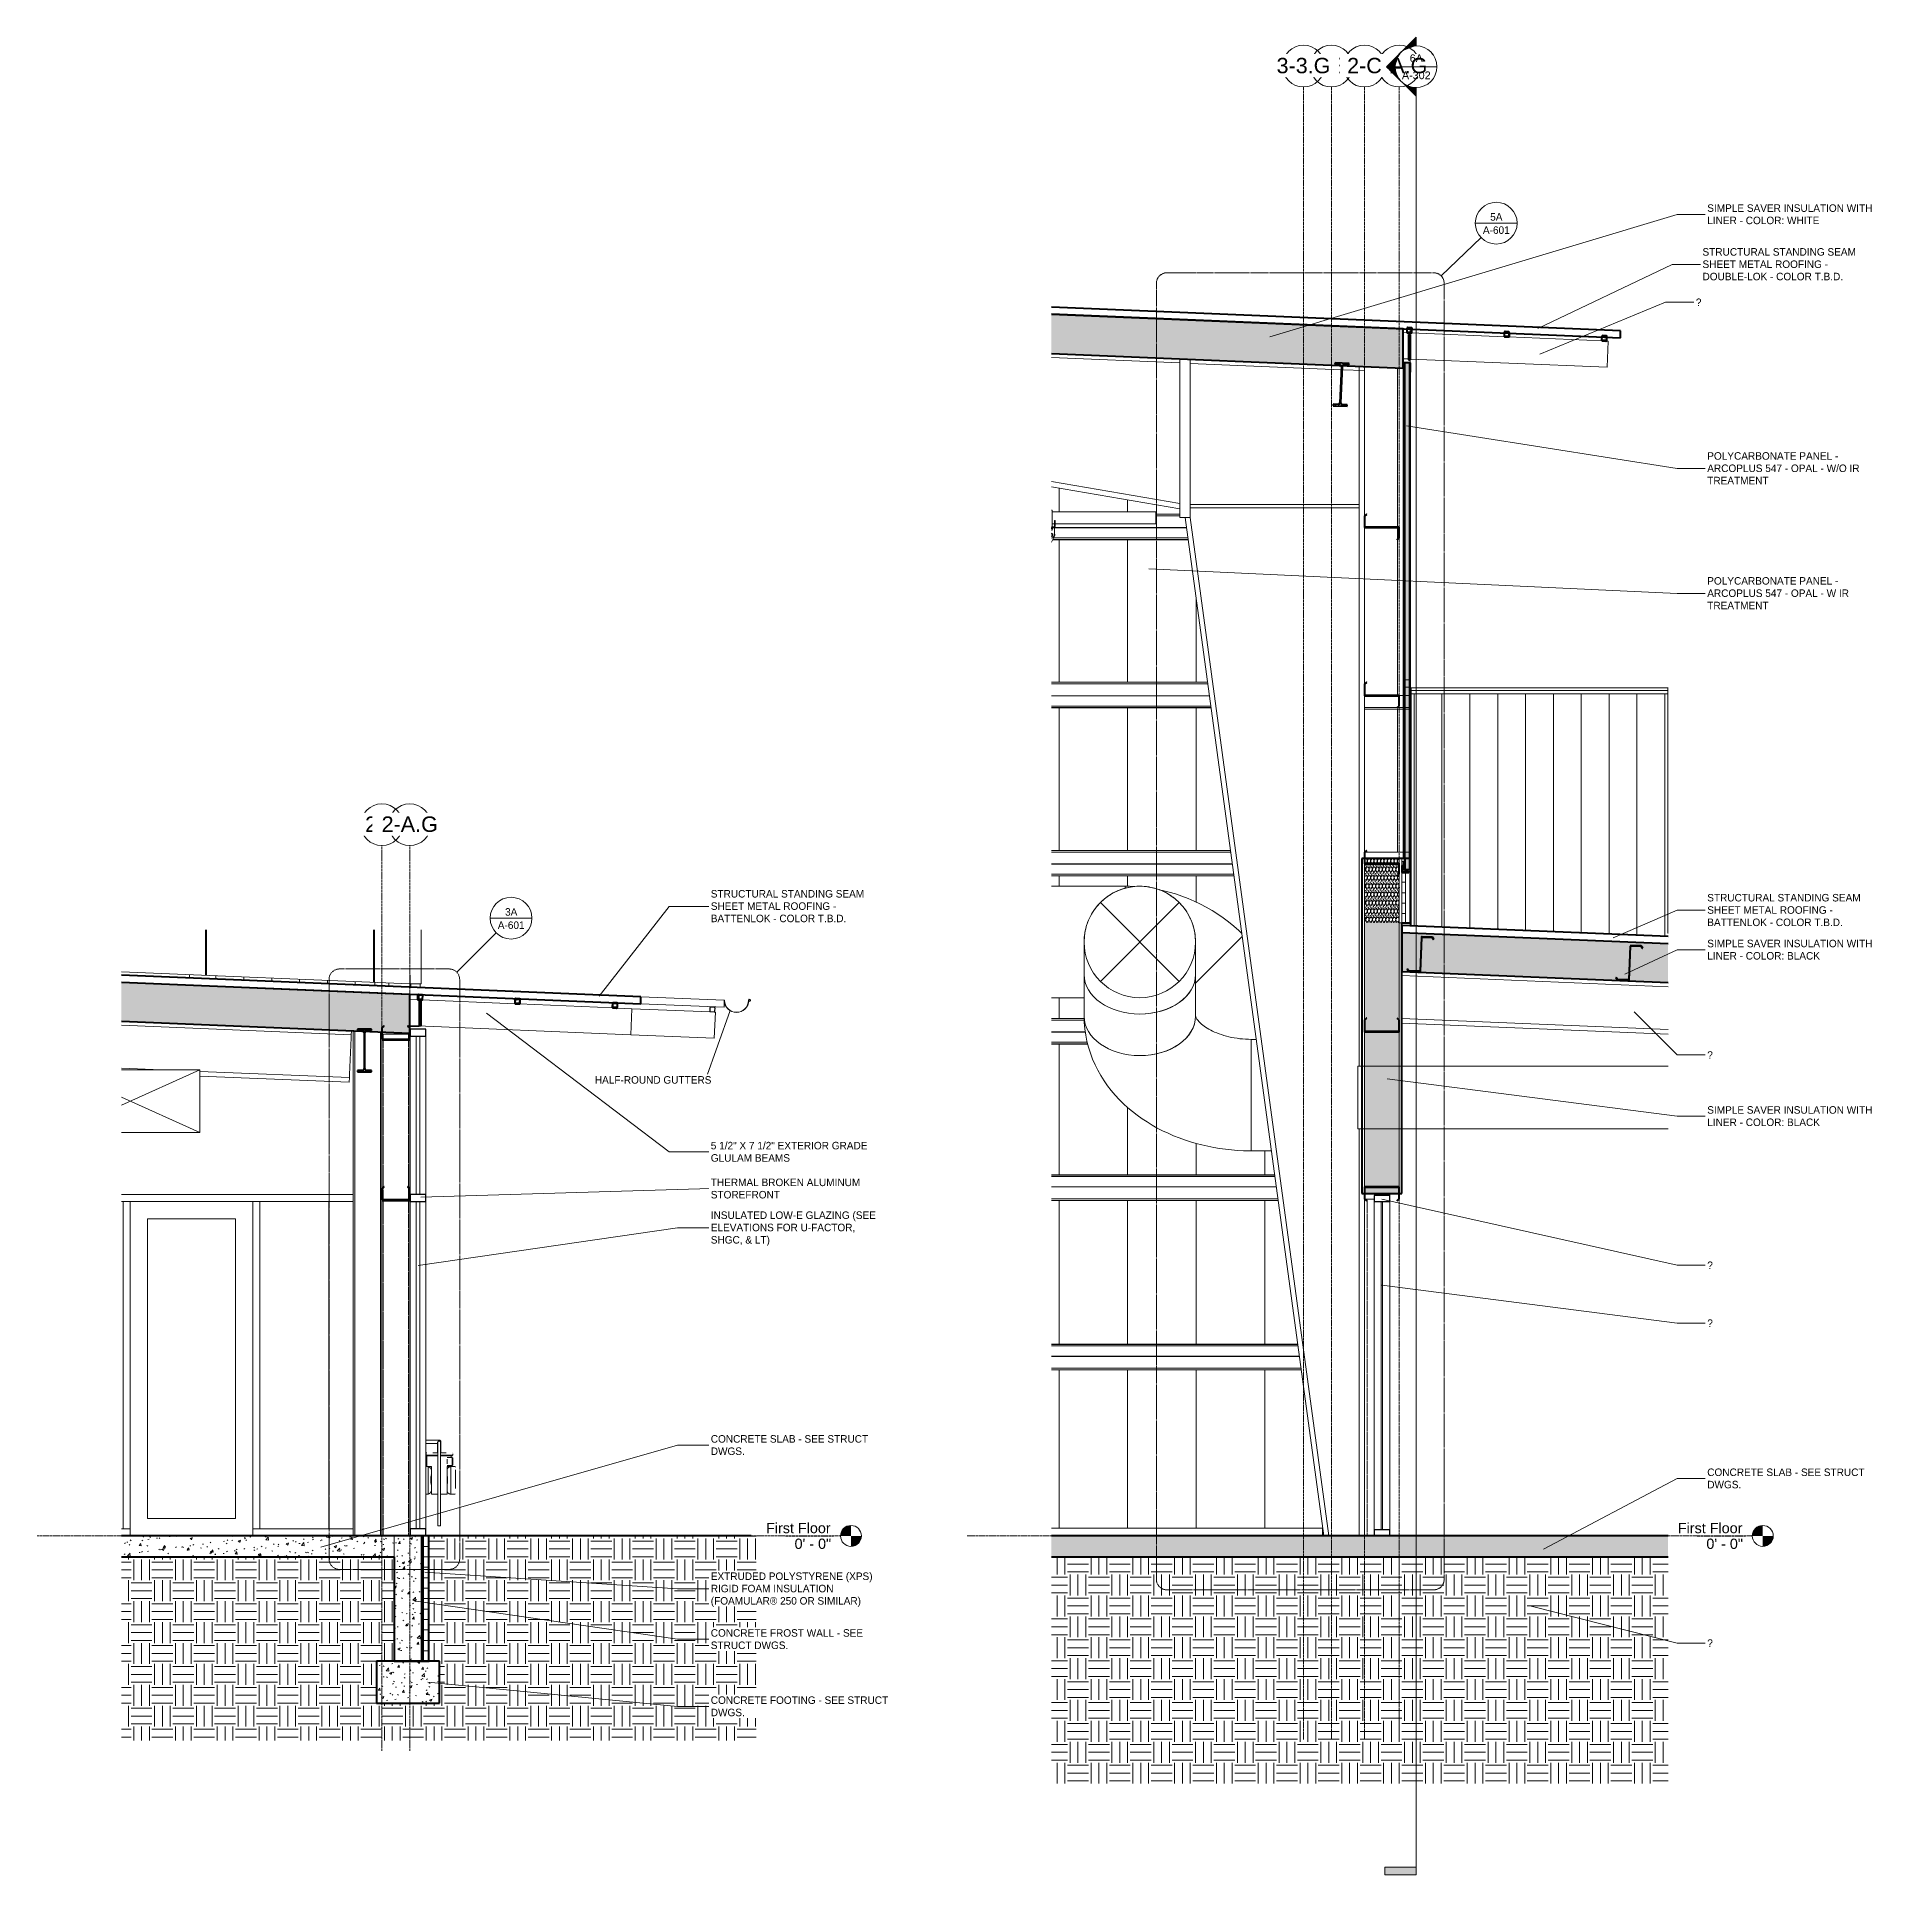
# Model space of a CAD drawing. Header units: inches. Extents: x 22688 to 23638, y -97 to 513.
# Drawn here: x 22688 to 23222, y -97 to 430 of the extents above; entities that cross this region are included whole.
import ezdxf

# ---------------------------------------------------------------- set-up
doc = ezdxf.new("R2010")
doc.units = ezdxf.units.IN
doc.header["$MEASUREMENT"] = 0
for name, pattern in [('Dash Dot 3_16_', [0.3125, 0.1875, -0.0625, 0, -0.0625]), ('Grid Line 1_2_', [0.875, 0.5, -0.125, 0.125, -0.125]), ('Hidden 1_8_', [0.1875, 0.125, -0.0625])]:
    doc.linetypes.add(name, pattern=pattern)
for name, color, linetype, lineweight in [('A-ANNO-IDEN', 131, 'Continuous', 9), ('A-ANNO-SYMB', 150, 'Continuous', 9), ('A-CLNG', 13, 'Continuous', 18), ('A-CLNG-PATT', 13, 'Continuous', 70), ('A-DOOR', 31, 'Continuous', 18), ('A-FLOR', 192, 'Continuous', 18), ('A-FLOR-LEVL', 51, 'Continuous', 9), ('A-FLOR-MCUT', 51, 'Continuous', 18), ('A-FLOR-PATT', 8, 'Continuous', 70), ('A-GLAZ-CURT', 52, 'Continuous', 9), ('A-GLAZ-CWMG', 51, 'Continuous', 9), ('A-ROOF', 132, 'Continuous', 18), ('A-ROOF-OTLN', 132, 'Continuous', 9), ('A-WALL', 113, 'Continuous', 18), ('A-WALL-PATT', 111, 'Continuous', 18), ('C-TOPO', 7, 'Continuous', 9), ('G-ANNO-SYMB', 111, 'Continuous', 9), ('I-WALL', 2, 'Continuous', 18), ('L-SITE-WALL', 31, 'Continuous', 18), ('M-HVAC-DUCT', 70, 'Continuous', 9), ('M-HVAC-DUCT-ANNO', 70, 'Continuous', 9), ('P-SANR-FIXT', 6, 'Continuous', 9), ('Q-SPCQ', 91, 'Continuous', 9), ('S-BEAM', 12, 'Continuous', 9), ('S-COLS', 52, 'Continuous', 9), ('S-FNDN', 32, 'Continuous', 18), ('S-GRID', 1, 'Continuous', 9), ('S-GRID-IDEN', 1, 'Continuous', 9)]:
    doc.layers.add(name, color=color, linetype=linetype, lineweight=lineweight)
doc.styles.add('Arial', font='arial.ttf', dxfattribs={"height": 2.950599})
doc.styles.add('Arial_1', font='arial.ttf', dxfattribs={"height": 4.425898})
doc.styles.add('Arial_2', font='arial.ttf', dxfattribs={"height": 2.212949})
doc.styles.add('Century Gothic', font='GOTHIC.TTF', dxfattribs={"height": 2.155668})
pattern_1 = [(50, (22007.282, 102), (6.885997, -0.602097), [0.72, -7.92]), (355, (22007.282, 102), (-1.331756, 7.220547), [0.576, -6.336]), (100.451, (22007.856, 101.95), (5.55363, 6.61819), [0.612, -6.731]), (46.184, (22007.282, 103.92), (10.24564, -1.588925), [1.08, -11.88]), (96.636, (22008.136, 103.788), (8.97244, 9.35152), [0.918, -10.096]), (351.184, (22007.282, 103.92), (8.9732, 9.35123), [0.864, -9.504]), (21, (22008.242, 103.44), (5.730726, -3.865003), [0.72, -7.92]), (326, (22008.242, 103.44), (2.33581, 6.96088), [0.576, -6.336]), (71.451, (22008.72, 103.118), (8.065876, 3.09595), [0.612, -6.731]), (37.5, (22007.282, 102), (0.116866, 3.1954784), [0.317, -5.942, 0.317, -6.115, -6.36]), (37.5, (22007.282, 102), (0.116866, 3.1954784), [-12.691, 0.317, -6.043]), (7.5, (22007.282, 102), (2.52543, 3.786025), [0.317, -3.35, 0.317, -5.798, -2.424]), (7.5, (22007.282, 102), (2.52543, 3.786025), [-9.782, 0.317, -2.107]), (327.5, (22005.142, 102), (5.1243685, -0.216176), [0.317, -2.083, 0.317, -7.171, -9.936]), (327.5, (22005.142, 102), (5.1243685, -0.216176), [-9.888, 0.317, -9.619]), (317.5, (22004.182, 102), (5.598326, 0.96141), [0.317, -2.803, 0.317, -4.656, -7.056]), (317.5, (22004.182, 102), (5.598326, 0.96141), [-8.093, 0.317, -6.739])]
pattern_2 = [(0, (22007.282, 102), (6, 6), [6, -6]), (0, (22007.282, 104.25), (6, 6), [6, -6]), (0, (22007.282, 106.5), (6, 6), [6, -6]), (90, (22008.032, 107.25), (-6, 6), [6, -6]), (90, (22010.282, 107.25), (-6, 6), [6, -6]), (90, (22012.532, 107.25), (-6, 6), [6, -6])]
pattern_3 = [(45, (22007.282, 102), (-2.375879, 2.375879), []), (45, (22007.282, 105.6), (-2.375879, 2.375879), [])]
pattern_4 = [(270, (23131.654, 100.524), (8, 5e-16), [])]
pattern_5 = [(0, (22785.02, 0.75), (-193, 193), [48, -145]), (90, (22785.02, 0.75), (-193, 1e-14), [96.25, -96.75]), (180, (22833.02, 97), (-193, 193), [48, -145]), (90, (22833.02, 0.75), (-193, 1e-14), [96.25, -96.75]), (180, (22833.02, 97.25), (-193, 193), [48, -145]), (90, (22833.02, 97.25), (-193, 1e-14), [96.25, -96.75]), (0, (22785.02, 193.5), (-193, 193), [48, -145]), (90, (22785.02, 97.25), (-193, 1e-14), [96.25, -96.75]), (0, (22833.27, 48.75), (-193, 193), [48, -145]), (90, (22833.27, 0.5), (-193, 1e-14), [48.25, -144.75]), (90, (22881.27, 0.5), (-193, 1e-14), [48.25, -144.75]), (0, (22833.27, 145.25), (-193, 193), [48, -145]), (90, (22833.27, 49), (-193, 1e-14), [96.25, -96.75]), (180, (22881.27, 49), (-193, 193), [48, -145]), (90, (22881.27, 49), (-193, 1e-14), [96.25, -96.75]), (90, (22833.27, 145.5), (-193, 1e-14), [48, -145]), (180, (22881.27, 145.5), (-193, 193), [48, -145]), (90, (22881.27, 145.5), (-193, 1e-14), [48, -145]), (0, (22881.52, 0.75), (-193, 193), [48, -145]), (90, (22881.52, 0.75), (-193, 1e-14), [96.25, -96.75]), (180, (22929.52, 97), (-193, 193), [48, -145]), (90, (22929.52, 0.75), (-193, 1e-14), [96.25, -96.75]), (180, (22929.52, 97.25), (-193, 193), [48, -145]), (90, (22929.52, 97.25), (-193, 1e-14), [96.25, -96.75]), (180, (22929.52, 193.5), (-193, 193), [48, -145]), (90, (22881.52, 97.25), (-193, 1e-14), [96.25, -96.75]), (0, (22929.77, 48.75), (-193, 193), [48, -145]), (90, (22929.77, 0.5), (-193, 1e-14), [48.25, -144.75]), (90, (22977.77, 0.5), (-193, 1e-14), [48.25, -144.75]), (0, (22929.77, 145.25), (-193, 193), [48, -145]), (90, (22929.77, 49), (-193, 1e-14), [96.25, -96.75]), (180, (22977.77, 49), (-193, 193), [48, -145]), (90, (22977.77, 49), (-193, 1e-14), [96.25, -96.75]), (90, (22929.77, 145.5), (-193, 1e-14), [48, -145]), (180, (22977.77, 145.5), (-193, 193), [48, -145]), (90, (22977.77, 145.5), (-193, 1e-14), [48, -145])]
pattern_6 = [(161.57, (21892.278, 97.763), (-0.960383694, -0.00039918), [0, -6.83, 0.758, 0]), (18.43, (21892.038, 97.763), (-0.960383694, 0.00039918), [0, -6.83, 0.758, 0]), (108.43, (21892.278, 97.763), (0.47951018, -2.4005264), [2.276, -5.312]), (71.57, (21892.038, 97.763), (0.47951018, 2.4005264), [2.276, -5.312])]
pattern_7 = [(45, (21892.158, 97.643), (-2.375879, 2.375879), []), (45, (21892.158, 101.243), (-2.375879, 2.375879), [])]

msp = doc.modelspace()

# ---------------------------------------------------------------- texts
at = {"layer": 'A-ANNO-SYMB', "char_height": 2.156, "attachment_point": 2, "line_spacing_factor": 0.984117, "style": 'Century Gothic'}
for s, insert, width in [('5A', (23107.27, 379.72), 4.617), ('A-601', (23107.27, 375.93), 9.72), ('A-601', (22824.43, 176.4), 9.72), ('3A', (22824.43, 180.2), 4.617)]:
    msp.add_mtext(s, dxfattribs=dict(at, insert=insert, width=width))

# ---------------------------------------------------------------- blocks, each defined once
blk = doc.blocks.new('Struct_Xcel_Sports Complex_rvt-1-Wall Section - One Story - Storefront')
at = {"layer": 'A-FLOR-PATT', "lineweight": 9}
h = blk.add_hatch(dxfattribs=at)
h.set_pattern_fill('FP_7', style=0, pattern_type=2)
h.set_pattern_definition(pattern_1)
h.paths.add_polyline_path([(22758.08, -6), (22790.8, -6), (22790.8, 0), (22712.5, 0), (22712.5, -6)], flags=0)
at = {"layer": 'A-WALL-PATT', "lineweight": 9}
h = blk.add_hatch(dxfattribs=at)
h.set_pattern_fill('FP_7', style=0, pattern_type=2)
h.set_pattern_definition(pattern_1)
h.paths.add_polyline_path([(22798.8, -36), (22798.8, 0), (22790.8, 0), (22790.8, -36)], flags=0)
at = {"layer": 'S-FNDN', "lineweight": 9}
h = blk.add_hatch(dxfattribs=at)
h.set_pattern_fill('FP_7', color=256, style=0, pattern_type=2)
h.set_pattern_definition(pattern_1)
h.paths.add_polyline_path([(22803.65, -48), (22803.8, -48), (22803.8, -36), (22785.8, -36), (22785.8, -48)], flags=0)
at = {"layer": 'A-FLOR', "color": 250, "lineweight": 70}
for p, q in [((22790.8, 0), (22712.5, 0)), ((22712.5, -6), (22790.8, -6))]:
    blk.add_line(p, q, dxfattribs=at)
at = {"layer": 'A-FLOR-MCUT', "color": 10}
blk.add_line((22790.8, -6), (22790.8, 0), dxfattribs=at)
at = {"layer": 'A-WALL', "color": 10}
blk.add_line((22790.8, 0), (22790.8, -6), dxfattribs=at)
at = {"layer": 'L-SITE-WALL', "color": 250, "lineweight": 70}
for p, q in [((22798.8, 0), (22790.8, 0)), ((22798.8, -36), (22798.8, 0)), ((22790.8, -6), (22790.8, -36)), ((22790.8, -36), (22798.8, -36))]:
    blk.add_line(p, q, dxfattribs=at)
at = {"layer": 'S-FNDN', "color": 250, "lineweight": 70}
for p, q in [((22803.8, -36), (22785.8, -36)), ((22785.8, -36), (22785.8, -48)), ((22803.8, -48), (22803.8, -36)), ((22785.8, -48), (22803.8, -48))]:
    blk.add_line(p, q, dxfattribs=at)
blk = doc.blocks.new('W-Wide Flange-Column - B2_E-1389165-Wall Section - One Story - Storefront')
at = {"layer": 'S-COLS'}
for p, q in [((22779.05, 144.99), (22779.05, 0)), ((22779.49, 144.97), (22779.49, 0)), ((22786.87, 144.66), (22786.87, 0))]:
    blk.add_line(p, q, dxfattribs=at)
blk = doc.blocks.new('W-Wide Flange - 1_-3_ deep-1401279-Wall Section - One Story - Storefront')
at = {"layer": 'S-BEAM'}
for p, q in [((22778.5, 143.84), (22712.5, 146.59)), ((22778.55, 145.01), (22778.5, 143.84)), ((22778.46, 142.95), (22778.02, 132.46)), ((22778.5, 143.84), (22778.46, 142.95)), ((22712.5, 134.3), (22723.93, 133.82)), ((22735.02, 133.36), (22777.99, 131.57)), ((22777.93, 130.21), (22735.02, 132)), ((22777.99, 131.57), (22777.93, 130.21)), ((22778.02, 132.46), (22777.99, 131.57))]:
    blk.add_line(p, q, dxfattribs=at)
blk = doc.blocks.new('Girt_C - 8_D-1472944-Wall Section - One Story - Storefront')
at = {"layer": 'S-BEAM'}
h = blk.add_hatch(dxfattribs=at)
h.set_pattern_fill('FP_2', color=256, style=0, pattern_type=2)
h.set_pattern_definition(pattern_3)
h.paths.add_polyline_path([(22795.12, 96.32), (22795.25, 96.38), (22795.3, 96.51), (22795.3, 99.82), (22794.73, 100.3), (22794.66, 100.22), (22795.19, 99.77), (22795.19, 96.5), (22795.17, 96.45), (22795.12, 96.43), (22787.49, 96.43), (22787.44, 96.45), (22787.41, 96.5), (22787.41, 99.77), (22787.95, 100.22), (22787.88, 100.3), (22787.3, 99.82), (22787.3, 96.51), (22787.36, 96.38), (22787.49, 96.32), (22792.26, 96.32)], flags=0)
at = {"layer": 'S-BEAM', "lineweight": 50}
for p, q in [((22787.88, 100.3), (22787.3, 99.82)), ((22787.3, 99.82), (22787.3, 96.51)), ((22787.41, 99.77), (22787.95, 100.22)), ((22787.41, 96.5), (22787.41, 99.77)), ((22795.12, 96.43), (22787.49, 96.43)), ((22787.49, 96.32), (22795.12, 96.32)), ((22787.95, 100.22), (22787.88, 100.3)), ((22794.73, 100.3), (22794.66, 100.22)), ((22794.66, 100.22), (22795.19, 99.77)), ((22795.3, 99.82), (22794.73, 100.3)), ((22795.19, 99.77), (22795.19, 96.5)), ((22795.3, 96.51), (22795.3, 99.82))]:
    blk.add_line(p, q, dxfattribs=at)
for centre, radius, start, end in [((22787.49, 96.51), 0.187, 180, 270), ((22787.49, 96.51), 0.0782, 183.0424, 270), ((22795.12, 96.51), 0.188, 270, 0), ((22795.12, 96.51), 0.0782, 270, 357.8773)]:
    blk.add_arc(centre, radius, start, end, dxfattribs=at)
blk = doc.blocks.new('W-Wide Flange - W12X19-1472862-Wall Section - One Story - Storefront')
at = {"layer": 'S-BEAM'}
h = blk.add_hatch(dxfattribs=at)
h.set_pattern_fill('FP_2', color=256, style=0, pattern_type=2)
h.set_pattern_definition(pattern_3)
h.paths.add_polyline_path([(22780.3, 133.23), (22784.31, 133.23), (22784.31, 133.58), (22782.95, 133.58), (22782.74, 133.62), (22782.57, 133.73), (22782.46, 133.9), (22782.42, 134.1), (22782.42, 144.55), (22782.46, 144.75), (22782.57, 144.92), (22782.74, 145.04), (22782.95, 145.08), (22784.31, 145.08), (22784.31, 145.43), (22780.3, 145.43), (22780.3, 145.08), (22781.66, 145.08), (22781.86, 145.04), (22782.03, 144.92), (22782.15, 144.75), (22782.19, 144.55), (22782.19, 134.1), (22782.15, 133.9), (22782.03, 133.73), (22781.86, 133.62), (22781.66, 133.58), (22780.3, 133.58)], flags=0)
at = {"layer": 'S-BEAM', "lineweight": 50}
for p, q in [((22784.31, 145.43), (22780.3, 145.43)), ((22780.3, 145.43), (22780.3, 145.08)), ((22780.3, 145.08), (22781.66, 145.08)), ((22782.19, 144.55), (22782.19, 134.1)), ((22782.42, 134.1), (22782.42, 144.55)), ((22782.95, 145.08), (22784.31, 145.08)), ((22784.31, 145.08), (22784.31, 145.43)), ((22781.66, 133.58), (22780.3, 133.58)), ((22780.3, 133.58), (22780.3, 133.23)), ((22784.31, 133.58), (22782.95, 133.58)), ((22784.31, 133.23), (22784.31, 133.58)), ((22780.3, 133.23), (22784.31, 133.23))]:
    blk.add_line(p, q, dxfattribs=at)
for centre, start, end in [((22781.66, 144.55), 0, 90), ((22782.95, 144.55), 90, 180), ((22781.66, 134.1), 270, 0), ((22782.95, 134.1), 180, 270)]:
    blk.add_arc(centre, 0.525, start, end, dxfattribs=at)
blk = doc.blocks.new('HSS-Hollow Structural Section-Column - HSS8X8X3_8-1159169-Wall Section - One Story - Storefront')
at = {"layer": 'S-COLS', "linetype": 'Hidden 1_8_'}
for p, q in [((22787.65, 144), (22787.65, 142.55)), ((22787.65, 142.44), (22787.65, 100.11)), ((22794.95, 142.55), (22794.95, 144)), ((22794.95, 100.11), (22794.95, 142.44)), ((22787.65, 99.97), (22787.65, 96.43)), ((22787.65, 96.32), (22787.65, 0)), ((22794.95, 96.43), (22794.95, 99.97)), ((22794.95, 0), (22794.95, 96.32))]:
    blk.add_line(p, q, dxfattribs=at)
blk = doc.blocks.new('Door_Single_Storefront - one-1371399-Wall Section - One Story - Storefront')
at = {"layer": 'A-DOOR'}
for p, q in [((22720.05, 5), (22720.05, 91)), ((22720.05, 91), (22745.24, 91)), ((22745.24, 91), (22745.24, 5)), ((22745.24, 5), (22720.05, 5))]:
    blk.add_line(p, q, dxfattribs=at)
blk = doc.blocks.new('Rectangular Mullion - Exterior 2_ x 4_5_-1417938-Wall Section - One Story - Storefront')
at = {"layer": 'A-GLAZ-CWMG'}
blk.add_line((22714.05, 96), (22712.5, 96), dxfattribs=at)
blk = doc.blocks.new('Rectangular Mullion - Exterior 2_ x 4_5_-1144623-Wall Section - One Story - Storefront')
at = {"layer": 'A-GLAZ-CWMG'}
blk.add_line((22779.05, 96), (22751.24, 96), dxfattribs=at)
blk = doc.blocks.new('Rectangular Mullion - Exterior 2_ x 4_5_-1307559-Wall Section - One Story - Storefront')
at = {"layer": 'A-GLAZ-CWMG'}
blk.add_line((22751.24, 96), (22714.05, 96), dxfattribs=at)
blk = doc.blocks.new('Rectangular Mullion - Exterior 2_ x 4_5_-1312638-Wall Section - One Story - Storefront')
at = {"layer": 'A-GLAZ-CWMG'}
for p, q in [((22750.24, 0), (22750.24, 2)), ((22750.24, 2), (22779.05, 2))]:
    blk.add_line(p, q, dxfattribs=at)
blk = doc.blocks.new('Rectangular Mullion - Exterior 2_ x 4_5_-1417939-Wall Section - One Story - Storefront')
at = {"layer": 'A-GLAZ-CWMG'}
for p, q in [((22712.5, 2), (22715.05, 2)), ((22715.05, 2), (22715.05, 0))]:
    blk.add_line(p, q, dxfattribs=at)
blk = doc.blocks.new('Rectangular Mullion - Exterior 2_ x 4_5_-1115231-Wall Section - One Story - Storefront')
at = {"layer": 'A-GLAZ-CWMG'}
for p, q in [((22750.24, 96), (22752.24, 96)), ((22750.24, 96), (22750.24, 2)), ((22752.24, 96), (22752.24, 2)), ((22752.24, 2), (22750.24, 2))]:
    blk.add_line(p, q, dxfattribs=at)
blk = doc.blocks.new('Dimension Lumber - 5_5 x 7_5 Glulam-1403166-Wall Section - One Story - Storefront')
at = {"layer": 'S-BEAM'}
for p, q in [((22795.3, 154.01), (22797.72, 153.91)), ((22798.76, 153.86), (22825.7, 152.74)), ((22826.73, 152.7), (22853.67, 151.57)), ((22854.71, 151.53), (22859.05, 151.35)), ((22859.05, 151.35), (22858.74, 143.86)), ((22858.74, 143.86), (22795.3, 146.5))]:
    blk.add_line(p, q, dxfattribs=at)
blk = doc.blocks.new('Dimension Lumber - 5_5 x 7_5 Glulam-1403171-Wall Section - One Story - Storefront')
at = {"layer": 'S-BEAM'}
for p, q in [((22859.05, 151.35), (22881.65, 150.41)), ((22882.69, 150.37), (22883.04, 150.35)), ((22883.04, 150.35), (22882.73, 142.86)), ((22882.73, 142.86), (22858.74, 143.86))]:
    blk.add_line(p, q, dxfattribs=at)
blk = doc.blocks.new('System Panel - INSULATED LOW-E GLAZING _SEE ELEVATIONS FOR U-FACTOR_ SHGC_ _ LT_-827433-Wall Section - One Story - Storefront')
at = {"layer": 'A-GLAZ-CURT', "lineweight": 18}
for p, q in [((22797.18, 96), (22797.18, 2)), ((22798.18, 96), (22797.18, 96)), ((22798.18, 2), (22798.18, 96)), ((22797.18, 2), (22798.18, 2))]:
    blk.add_line(p, q, dxfattribs=at)
at = {"layer": 'A-GLAZ-CURT'}
for p, q in [((22797.18, 96), (22797.18, 2)), ((22798.18, 96), (22797.18, 96)), ((22798.18, 2), (22798.18, 96)), ((22797.18, 2), (22798.18, 2))]:
    blk.add_line(p, q, dxfattribs=at)
blk = doc.blocks.new('System Panel - INSULATED LOW-E GLAZING _SEE ELEVATIONS FOR U-FACTOR_ SHGC_ _ LT_-1142338-Wall Section - One Story - Storefront')
at = {"layer": 'A-GLAZ-CURT', "lineweight": 18}
for p, q in [((22797.18, 143.5), (22797.18, 98)), ((22798.18, 143.5), (22797.18, 143.5)), ((22798.18, 98), (22798.18, 143.5)), ((22797.18, 98), (22798.18, 98))]:
    blk.add_line(p, q, dxfattribs=at)
at = {"layer": 'A-GLAZ-CURT'}
for p, q in [((22797.18, 143.5), (22797.18, 98)), ((22798.18, 143.5), (22797.18, 143.5)), ((22798.18, 98), (22798.18, 143.5)), ((22797.18, 98), (22798.18, 98))]:
    blk.add_line(p, q, dxfattribs=at)
blk = doc.blocks.new('Rectangular Mullion - Exterior 2_ x 4_5_-769207-Wall Section - One Story - Storefront')
at = {"layer": 'A-GLAZ-CWMG', "lineweight": 30}
for p, q in [((22795.43, 145.5), (22795.43, 143.5)), ((22799.93, 145.5), (22795.43, 145.5)), ((22799.93, 143.5), (22799.93, 145.5)), ((22795.43, 143.5), (22799.93, 143.5))]:
    blk.add_line(p, q, dxfattribs=at)
blk = doc.blocks.new('Rectangular Mullion - Exterior 2_ x 4_5_-1305167-Wall Section - One Story - Storefront')
at = {"layer": 'A-GLAZ-CWMG', "lineweight": 30}
for p, q in [((22795.43, 2), (22795.43, 0)), ((22799.93, 2), (22795.43, 2)), ((22795.43, 0), (22799.93, 0)), ((22799.93, 0), (22799.93, 2))]:
    blk.add_line(p, q, dxfattribs=at)
blk = doc.blocks.new('Rectangular Mullion - Exterior 2_ x 4_5_-1135298-Wall Section - One Story - Storefront')
at = {"layer": 'A-GLAZ-CWMG', "lineweight": 30}
for p, q in [((22795.43, 98), (22795.43, 96)), ((22799.93, 98), (22795.43, 98)), ((22799.93, 96), (22799.93, 98)), ((22795.43, 96), (22799.93, 96))]:
    blk.add_line(p, q, dxfattribs=at)
blk = doc.blocks.new('Rectangular Mullion - Exterior 2_ x 4_5_-827464-Wall Section - One Story - Storefront')
at = {"layer": 'A-GLAZ-CWMG'}
for p, q in [((22795.43, 96), (22797.18, 96)), ((22795.43, 2), (22795.43, 96)), ((22797.18, 96), (22798.18, 96)), ((22798.18, 96), (22799.93, 96)), ((22799.93, 96), (22799.93, 2)), ((22797.18, 2), (22795.43, 2)), ((22798.18, 2), (22797.18, 2)), ((22799.93, 2), (22798.18, 2))]:
    blk.add_line(p, q, dxfattribs=at)
blk = doc.blocks.new('Rectangular Mullion - Exterior 2_ x 4_5_-1142356-Wall Section - One Story - Storefront')
at = {"layer": 'A-GLAZ-CWMG'}
for p, q in [((22795.43, 143.5), (22797.18, 143.5)), ((22795.43, 98), (22795.43, 143.5)), ((22797.18, 143.5), (22798.18, 143.5)), ((22798.18, 143.5), (22799.93, 143.5)), ((22799.93, 143.5), (22799.93, 98)), ((22797.18, 98), (22795.43, 98)), ((22798.18, 98), (22797.18, 98)), ((22799.93, 98), (22798.18, 98))]:
    blk.add_line(p, q, dxfattribs=at)
blk = doc.blocks.new('Girt_C - 8_D-1472945-Wall Section - One Story - Storefront')
at = {"layer": 'S-BEAM'}
h = blk.add_hatch(dxfattribs=at)
h.set_pattern_fill('FP_2', color=256, style=0, pattern_type=2)
h.set_pattern_definition(pattern_3)
h.paths.add_polyline_path([(22795.12, 142.44), (22795.25, 142.49), (22795.3, 142.63), (22795.3, 145.94), (22794.73, 146.42), (22794.66, 146.34), (22795.19, 145.89), (22795.19, 142.62), (22795.17, 142.57), (22795.12, 142.55), (22787.49, 142.55), (22787.44, 142.57), (22787.41, 142.62), (22787.41, 145.89), (22787.95, 146.34), (22787.88, 146.42), (22787.3, 145.94), (22787.3, 142.63), (22787.36, 142.49), (22787.49, 142.44), (22792.26, 142.44)], flags=0)
at = {"layer": 'S-BEAM', "lineweight": 50}
for p, q in [((22787.88, 146.42), (22787.3, 145.94)), ((22787.3, 145.94), (22787.3, 142.63)), ((22787.41, 145.89), (22787.95, 146.34)), ((22787.41, 142.62), (22787.41, 145.89)), ((22787.95, 146.34), (22787.88, 146.42)), ((22794.73, 146.42), (22794.66, 146.34)), ((22794.66, 146.34), (22795.19, 145.89)), ((22795.3, 145.94), (22794.73, 146.42)), ((22795.19, 145.89), (22795.19, 142.62)), ((22795.3, 142.63), (22795.3, 145.94)), ((22795.12, 142.55), (22787.49, 142.55)), ((22787.49, 142.44), (22795.12, 142.44))]:
    blk.add_line(p, q, dxfattribs=at)
for centre, radius, start, end in [((22787.49, 142.63), 0.187, 180, 270), ((22787.49, 142.63), 0.0782, 183.0424, 270), ((22795.12, 142.63), 0.188, 270, 0), ((22795.12, 142.63), 0.0782, 270, 357.8773)]:
    blk.add_arc(centre, radius, start, end, dxfattribs=at)
blk = doc.blocks.new('gas_meter-250_cfh_2214 - gas_meter-250_cfh_2214-1353211-Wall Section - One Story - Storefront')
at = {"layer": 'P-SANR-FIXT'}
for p, q in [((22803.13, 27.5), (22799.93, 27.5)), ((22799.93, 26.5), (22803.13, 26.5)), ((22799.97, 23.6), (22799.97, 23.18)), ((22799.97, 23.18), (22801.97, 23.18)), ((22800.1, 23.01), (22800.09, 23.02)), ((22801.97, 23), (22800.13, 23)), ((22800.24, 23), (22800.24, 19.88)), ((22803.37, 23.83), (22801.97, 23.83)), ((22801.97, 23.18), (22803.37, 23.18)), ((22803.37, 23), (22801.97, 23)), ((22803.24, 26.25), (22803.24, 23.86)), ((22803.36, 23.86), (22803.24, 23.86)), ((22803.37, 26.11), (22803.37, 25.86)), ((22803.37, 25.86), (22803.37, 2.86)), ((22805.72, 23.83), (22804.11, 23.83)), ((22804.11, 23.18), (22805.72, 23.18)), ((22805.72, 23), (22804.11, 23)), ((22804.12, 26.11), (22804.12, 26.11)), ((22804.12, 2.86), (22804.12, 25.86)), ((22804.24, 23.86), (22804.12, 23.86)), ((22804.24, 23.86), (22804.24, 26.25)), ((22805.72, 23.18), (22807.72, 23.18)), ((22807.56, 23), (22805.72, 23)), ((22807.49, 22.47), (22806, 22.47)), ((22806, 21.72), (22806, 22.03)), ((22806, 20.97), (22806, 21.72)), ((22807.24, 22.47), (22807.24, 23)), ((22807.49, 21.72), (22807.49, 22.47)), ((22807.49, 20.97), (22807.49, 21.72)), ((22807.64, 23.05), (22807.64, 23.04)), ((22807.71, 23.15), (22807.71, 23.14)), ((22807.72, 23.18), (22807.72, 23.6)), ((22807.72, 22.24), (22807.72, 21.72)), ((22807.72, 21.72), (22807.72, 20.97)), ((22800.58, 19.88), (22799.93, 19.88)), ((22800.58, 18.94), (22800.58, 19.88)), ((22800.58, 19.88), (22801.56, 19.88)), ((22800.58, 13.6), (22800.58, 18.94)), ((22801.23, 19.49), (22801.27, 19.45)), ((22801.27, 19.45), (22801.28, 19.44)), ((22801.56, 19.88), (22801.56, 18.9)), ((22801.56, 18.9), (22801.56, 18.88)), ((22801.56, 18.88), (22801.56, 17.87)), ((22801.56, 17.87), (22801.56, 15.83)), ((22806, 20.69), (22806, 20.97)), ((22806, 20.22), (22807.49, 20.22)), ((22806, 18.94), (22806, 19.88)), ((22806, 19.88), (22807.08, 19.88)), ((22806, 18.88), (22806, 18.94)), ((22806, 17.8), (22806, 18.88)), ((22806, 15.83), (22806, 17.8)), ((22808.31, 19.88), (22807.08, 19.88)), ((22807.08, 19.88), (22807.08, 18.94)), ((22807.08, 18.94), (22807.08, 13.6)), ((22807.24, 19.88), (22807.24, 20.22)), ((22807.49, 20.22), (22807.49, 20.97)), ((22807.72, 20.97), (22807.72, 20.45)), ((22808.43, 13.59), (22808.43, 18.93)), ((22799.93, 12), (22800.58, 12)), ((22800.58, 12), (22800.58, 13.6)), ((22800.8, 12.08), (22800.81, 12.08)), ((22801.56, 15.83), (22801.56, 14.21)), ((22801.56, 14.21), (22801.56, 13.53)), ((22801.56, 13.53), (22801.56, 12.98)), ((22801.56, 12.98), (22801.56, 12)), ((22803.36, 12), (22801.56, 12)), ((22806, 12), (22804.12, 12)), ((22806, 14.29), (22806, 15.83)), ((22806, 13.54), (22806, 14.29)), ((22806, 12.94), (22806, 13.54)), ((22806, 12), (22806, 12.94)), ((22806.59, 12.12), (22806.57, 12.13)), ((22806.67, 12.08), (22806.69, 12.08)), ((22807.08, 13.6), (22807.08, 12)), ((22807.08, 12), (22808.31, 12)), ((22803.74, 2.86), (22803.37, 2.86)), ((22804.12, 2.86), (22803.74, 2.86))]:
    blk.add_line(p, q, dxfattribs=at)
at = {"layer": 'P-SANR-FIXT', "flags": 128}
for points in [[(22803.13, 27.5), (22803.15, 27.5), (22803.18, 27.5), (22803.2, 27.5), (22803.23, 27.5), (22803.25, 27.5), (22803.27, 27.5), (22803.3, 27.5), (22803.32, 27.5), (22803.34, 27.5), (22803.37, 27.5), (22803.39, 27.5), (22803.41, 27.5), (22803.43, 27.5), (22803.45, 27.5), (22803.47, 27.5), (22803.49, 27.5), (22803.51, 27.5), (22803.53, 27.5), (22803.55, 27.5), (22803.57, 27.5), (22803.58, 27.5), (22803.6, 27.5), (22803.62, 27.5), (22803.63, 27.5), (22803.64, 27.5), (22803.66, 27.5), (22803.67, 27.5), (22803.68, 27.5), (22803.69, 27.5), (22803.7, 27.5), (22803.71, 27.5), (22803.71, 27.5), (22803.72, 27.5), (22803.73, 27.5), (22803.73, 27.5), (22803.74, 27.5), (22803.74, 27.5), (22803.74, 27.5), (22803.74, 27.5), (22803.74, 27.5)], [(22803.24, 27), (22803.24, 27), (22803.24, 27), (22803.24, 26.99), (22803.24, 26.99), (22803.24, 26.99), (22803.24, 26.98), (22803.24, 26.97), (22803.24, 26.96), (22803.24, 26.95), (22803.24, 26.94), (22803.24, 26.93), (22803.24, 26.92), (22803.24, 26.9), (22803.24, 26.89), (22803.24, 26.87), (22803.24, 26.85), (22803.24, 26.83), (22803.24, 26.81), (22803.24, 26.79), (22803.24, 26.77), (22803.24, 26.75), (22803.24, 26.73), (22803.24, 26.7), (22803.24, 26.68), (22803.24, 26.66), (22803.24, 26.63), (22803.24, 26.6), (22803.24, 26.58), (22803.24, 26.55), (22803.24, 26.52), (22803.24, 26.49), (22803.24, 26.47), (22803.24, 26.44), (22803.24, 26.41), (22803.24, 26.38), (22803.24, 26.35), (22803.24, 26.32), (22803.24, 26.29), (22803.24, 26.26), (22803.24, 26.25)], [(22803.37, 26.86), (22803.37, 26.87), (22803.37, 26.89), (22803.37, 26.9), (22803.37, 26.91), (22803.37, 26.93), (22803.38, 26.94), (22803.38, 26.96), (22803.38, 26.97), (22803.39, 26.99), (22803.39, 27), (22803.4, 27.01), (22803.41, 27.03), (22803.41, 27.04), (22803.42, 27.05), (22803.43, 27.07), (22803.44, 27.08), (22803.45, 27.09), (22803.46, 27.1), (22803.47, 27.11)], [(22803.37, 26.11), (22803.37, 26.14), (22803.37, 26.17), (22803.37, 26.2), (22803.37, 26.22), (22803.37, 26.25), (22803.37, 26.28), (22803.37, 26.31), (22803.37, 26.34), (22803.37, 26.37), (22803.37, 26.4), (22803.37, 26.42), (22803.37, 26.45), (22803.37, 26.48), (22803.37, 26.5), (22803.37, 26.53), (22803.37, 26.55), (22803.37, 26.58), (22803.37, 26.6), (22803.37, 26.62), (22803.37, 26.64), (22803.37, 26.66), (22803.37, 26.68), (22803.37, 26.7), (22803.37, 26.72), (22803.37, 26.74), (22803.37, 26.75), (22803.37, 26.77), (22803.37, 26.78), (22803.37, 26.79), (22803.37, 26.8), (22803.37, 26.81), (22803.37, 26.82), (22803.37, 26.83), (22803.37, 26.84), (22803.37, 26.84), (22803.37, 26.85), (22803.37, 26.85), (22803.37, 26.85), (22803.37, 26.86), (22803.37, 26.86)], [(22803.37, 26.86), (22803.37, 26.85), (22803.37, 26.85), (22803.37, 26.85), (22803.37, 26.84), (22803.37, 26.84), (22803.37, 26.83), (22803.37, 26.82), (22803.37, 26.8), (22803.37, 26.79), (22803.37, 26.78), (22803.37, 26.76), (22803.37, 26.74), (22803.37, 26.72), (22803.37, 26.7), (22803.37, 26.68), (22803.37, 26.66), (22803.37, 26.63), (22803.37, 26.61), (22803.37, 26.58), (22803.37, 26.55), (22803.37, 26.52), (22803.37, 26.49), (22803.37, 26.46), (22803.37, 26.43), (22803.37, 26.4), (22803.37, 26.36), (22803.37, 26.33), (22803.37, 26.29), (22803.37, 26.25), (22803.37, 26.22), (22803.37, 26.18), (22803.37, 26.14), (22803.37, 26.1), (22803.37, 26.06), (22803.37, 26.03), (22803.37, 25.99), (22803.37, 25.95), (22803.37, 25.91), (22803.37, 25.87), (22803.37, 25.86)], [(22803.48, 27.12), (22803.49, 27.13), (22803.5, 27.14), (22803.51, 27.15), (22803.53, 27.16), (22803.54, 27.17), (22803.55, 27.18), (22803.56, 27.19), (22803.58, 27.19), (22803.59, 27.2), (22803.6, 27.2), (22803.62, 27.21), (22803.63, 27.21), (22803.65, 27.22)], [(22803.65, 27.22), (22803.66, 27.22), (22803.68, 27.22), (22803.69, 27.23), (22803.71, 27.23), (22803.72, 27.23), (22803.74, 27.23)], [(22803.74, 27.5), (22803.76, 27.5), (22803.78, 27.5), (22803.8, 27.5), (22803.82, 27.49), (22803.84, 27.49), (22803.86, 27.49), (22803.88, 27.48), (22803.9, 27.47), (22803.92, 27.47), (22803.94, 27.46), (22803.95, 27.45), (22803.97, 27.44), (22803.99, 27.43), (22804.01, 27.42), (22804.02, 27.41), (22804.04, 27.4), (22804.05, 27.39), (22804.07, 27.38), (22804.08, 27.36), (22804.1, 27.35), (22804.11, 27.33), (22804.13, 27.32), (22804.14, 27.3), (22804.15, 27.29), (22804.16, 27.27), (22804.17, 27.25), (22804.18, 27.24), (22804.19, 27.22), (22804.2, 27.2), (22804.21, 27.18), (22804.21, 27.16), (22804.22, 27.14), (22804.22, 27.12), (22804.23, 27.1), (22804.23, 27.08), (22804.24, 27.07), (22804.24, 27.05), (22804.24, 27.03), (22804.24, 27.01), (22804.24, 26.99), (22804.24, 26.97), (22804.24, 26.95), (22804.23, 26.93), (22804.23, 26.91)], [(22803.74, 27.23), (22803.76, 27.23), (22803.77, 27.23), (22803.79, 27.23), (22803.8, 27.23), (22803.81, 27.22), (22803.83, 27.22), (22803.84, 27.22), (22803.86, 27.21), (22803.87, 27.21), (22803.89, 27.2), (22803.9, 27.19), (22803.91, 27.19), (22803.93, 27.18), (22803.94, 27.17), (22803.95, 27.16), (22803.96, 27.16), (22803.98, 27.15), (22803.99, 27.14), (22804, 27.13)], [(22804.01, 27.12), (22804.02, 27.11), (22804.03, 27.09), (22804.04, 27.08), (22804.05, 27.07), (22804.06, 27.06), (22804.06, 27.05), (22804.07, 27.03), (22804.08, 27.02), (22804.08, 27.01), (22804.09, 26.99), (22804.09, 26.98), (22804.1, 26.96), (22804.1, 26.95), (22804.11, 26.93), (22804.11, 26.92), (22804.11, 26.9), (22804.11, 26.89), (22804.11, 26.87), (22804.12, 26.86)], [(22804.12, 26.86), (22804.12, 26.85), (22804.12, 26.85), (22804.12, 26.85)], [(22804.12, 25.86), (22804.12, 25.9), (22804.12, 25.94), (22804.12, 25.97), (22804.12, 26.01), (22804.12, 26.05), (22804.12, 26.09), (22804.12, 26.13), (22804.12, 26.17), (22804.12, 26.21), (22804.12, 26.24), (22804.12, 26.28), (22804.12, 26.32), (22804.12, 26.35), (22804.12, 26.39), (22804.12, 26.42), (22804.12, 26.45), (22804.12, 26.48), (22804.12, 26.51), (22804.12, 26.54), (22804.12, 26.57), (22804.12, 26.6), (22804.12, 26.63), (22804.12, 26.65), (22804.12, 26.67), (22804.12, 26.7), (22804.12, 26.72), (22804.12, 26.74), (22804.12, 26.76), (22804.12, 26.77), (22804.12, 26.79), (22804.12, 26.8), (22804.12, 26.81), (22804.12, 26.82), (22804.12, 26.83), (22804.12, 26.84), (22804.12, 26.85), (22804.12, 26.85), (22804.12, 26.85), (22804.12, 26.86), (22804.12, 26.86)], [(22804.12, 26.85), (22804.12, 26.84), (22804.12, 26.83), (22804.12, 26.83), (22804.12, 26.82), (22804.12, 26.81), (22804.12, 26.8), (22804.12, 26.78), (22804.12, 26.77), (22804.12, 26.76), (22804.12, 26.74), (22804.12, 26.72), (22804.12, 26.71), (22804.12, 26.69), (22804.12, 26.67), (22804.12, 26.65), (22804.12, 26.63), (22804.12, 26.61), (22804.12, 26.58), (22804.12, 26.56), (22804.12, 26.54), (22804.12, 26.51), (22804.12, 26.48), (22804.12, 26.46), (22804.12, 26.43), (22804.12, 26.4), (22804.12, 26.38), (22804.12, 26.35), (22804.12, 26.32), (22804.12, 26.29), (22804.12, 26.26), (22804.12, 26.23), (22804.12, 26.2), (22804.12, 26.17), (22804.12, 26.14), (22804.12, 26.12)], [(22804.24, 26.25), (22804.24, 26.28), (22804.24, 26.31), (22804.24, 26.34), (22804.24, 26.37), (22804.24, 26.4), (22804.24, 26.43), (22804.24, 26.46), (22804.24, 26.49), (22804.24, 26.51), (22804.24, 26.54), (22804.24, 26.57), (22804.24, 26.6), (22804.24, 26.62), (22804.24, 26.65), (22804.24, 26.67), (22804.24, 26.7), (22804.24, 26.72), (22804.24, 26.74), (22804.24, 26.77), (22804.24, 26.79), (22804.24, 26.81), (22804.24, 26.83), (22804.24, 26.85), (22804.24, 26.86), (22804.24, 26.88), (22804.24, 26.9), (22804.24, 26.91), (22804.24, 26.93), (22804.24, 26.94), (22804.24, 26.95), (22804.24, 26.96), (22804.24, 26.97), (22804.24, 26.98), (22804.24, 26.98), (22804.24, 26.99), (22804.24, 26.99), (22804.24, 27), (22804.24, 27), (22804.24, 27), (22804.24, 27)], [(22799.98, 23.14), (22799.98, 23.15), (22799.97, 23.16)], [(22800.01, 23.09), (22800.01, 23.09), (22800, 23.1)], [(22800.05, 23.04), (22800.05, 23.05), (22800.04, 23.05)], [(22800.14, 23.82), (22800.15, 23.83), (22800.16, 23.83), (22800.17, 23.83), (22800.18, 23.83), (22800.19, 23.83), (22800.2, 23.83), (22800.2, 23.83)], [(22803.25, 26.5), (22803.23, 26.5), (22803.21, 26.5), (22803.18, 26.5), (22803.16, 26.5), (22803.14, 26.5), (22803.13, 26.5)], [(22807.49, 22.47), (22807.52, 22.45), (22807.55, 22.43), (22807.58, 22.4), (22807.6, 22.38), (22807.63, 22.35), (22807.65, 22.33), (22807.68, 22.3), (22807.7, 22.27), (22807.72, 22.24)], [(22807.5, 23.83), (22807.51, 23.83), (22807.52, 23.83)], [(22807.6, 23.02), (22807.59, 23.01), (22807.58, 23.01)], [(22807.69, 23.1), (22807.68, 23.09), (22807.68, 23.09)], [(22800.58, 19.88), (22800.64, 19.86), (22800.69, 19.85), (22800.74, 19.83), (22800.79, 19.81), (22800.84, 19.78), (22800.89, 19.76), (22800.94, 19.73), (22800.98, 19.7), (22801.03, 19.67), (22801.07, 19.64), (22801.11, 19.61), (22801.14, 19.58)], [(22801.31, 19.41), (22801.34, 19.37), (22801.37, 19.32), (22801.4, 19.28), (22801.43, 19.23), (22801.45, 19.18), (22801.48, 19.13), (22801.5, 19.08), (22801.52, 19.03), (22801.54, 18.98), (22801.55, 18.93), (22801.56, 18.9)], [(22806, 18.94), (22806.01, 18.98), (22806.02, 19.03), (22806.03, 19.07), (22806.04, 19.11), (22806.06, 19.15), (22806.07, 19.19), (22806.09, 19.23), (22806.11, 19.27), (22806.13, 19.31), (22806.15, 19.35), (22806.17, 19.39), (22806.2, 19.42), (22806.22, 19.45)], [(22806.22, 19.46), (22806.25, 19.49), (22806.28, 19.53), (22806.29, 19.54)], [(22806.34, 19.59), (22806.37, 19.62), (22806.41, 19.64), (22806.44, 19.67), (22806.48, 19.7), (22806.52, 19.72), (22806.55, 19.74), (22806.59, 19.76), (22806.63, 19.78), (22806.67, 19.8), (22806.71, 19.81), (22806.75, 19.83), (22806.8, 19.84), (22806.84, 19.85), (22806.88, 19.86), (22806.92, 19.87), (22806.97, 19.87), (22807.01, 19.88), (22807.06, 19.88), (22807.08, 19.88)], [(22807.72, 20.45), (22807.7, 20.42), (22807.68, 20.39), (22807.65, 20.36), (22807.63, 20.34), (22807.6, 20.31), (22807.58, 20.29), (22807.55, 20.26), (22807.52, 20.24), (22807.49, 20.22)], [(22808.4, 19.84), (22808.4, 19.84), (22808.4, 19.83), (22808.41, 19.83), (22808.41, 19.82), (22808.41, 19.82), (22808.41, 19.82), (22808.42, 19.81), (22808.42, 19.81), (22808.42, 19.8), (22808.42, 19.8), (22808.42, 19.79), (22808.42, 19.79), (22808.43, 19.79), (22808.43, 19.78), (22808.43, 19.78), (22808.43, 19.77), (22808.43, 19.77), (22808.43, 19.76), (22808.43, 19.76)], [(22800.89, 12.12), (22800.87, 12.11), (22800.82, 12.08), (22800.77, 12.06), (22800.72, 12.04), (22800.67, 12.02), (22800.61, 12.01), (22800.58, 12)], [(22801.04, 12.22), (22801.01, 12.19), (22800.96, 12.16), (22800.91, 12.13)], [(22801.56, 12.98), (22801.55, 12.93), (22801.53, 12.87), (22801.51, 12.82), (22801.49, 12.77), (22801.47, 12.72), (22801.44, 12.67), (22801.42, 12.63), (22801.39, 12.58), (22801.36, 12.53), (22801.32, 12.49), (22801.29, 12.45), (22801.25, 12.41), (22801.22, 12.37), (22801.18, 12.33), (22801.14, 12.29), (22801.09, 12.26), (22801.07, 12.23)], [(22806.49, 12.18), (22806.46, 12.19), (22806.43, 12.22), (22806.39, 12.25), (22806.36, 12.28), (22806.33, 12.31), (22806.3, 12.34), (22806.27, 12.37), (22806.24, 12.4), (22806.21, 12.44), (22806.18, 12.47), (22806.16, 12.51), (22806.14, 12.55), (22806.12, 12.58), (22806.1, 12.62), (22806.08, 12.66), (22806.06, 12.7), (22806.05, 12.74), (22806.04, 12.79), (22806.02, 12.83), (22806.01, 12.87), (22806.01, 12.91), (22806, 12.94)], [(22806.57, 12.13), (22806.54, 12.15), (22806.5, 12.17)], [(22807.08, 12), (22807.03, 12), (22806.99, 12), (22806.95, 12.01), (22806.9, 12.01), (22806.86, 12.02), (22806.82, 12.03), (22806.78, 12.04), (22806.73, 12.06), (22806.69, 12.07), (22806.67, 12.08)], [(22808.42, 12.09), (22808.42, 12.08), (22808.42, 12.08), (22808.42, 12.07), (22808.42, 12.07), (22808.42, 12.06)], [(22808.43, 12.12), (22808.43, 12.11), (22808.43, 12.11), (22808.43, 12.1), (22808.43, 12.1)]]:
    blk.add_lwpolyline(points, dxfattribs=at)
at = {"layer": 'P-SANR-FIXT'}
for points, knots in [([(22800.81, 19.8), (22800.81, 19.8), (22800.78, 19.81), (22800.7, 19.85), (22800.63, 19.87), (22800.58, 19.88)], [0.7570787, 0.7570787, 0.7570787, 0.7570787, 0.775, 0.85, 1, 1, 1, 1]), ([(22801.04, 19.66), (22801.03, 19.67), (22801.01, 19.69), (22800.98, 19.71), (22800.95, 19.73), (22800.92, 19.74), (22800.9, 19.75)], [0.5534716, 0.5534716, 0.5534716, 0.5534716, 0.5875, 0.60625, 0.625, 0.6743849, 0.6743849, 0.6743849, 0.6743849]), ([(22801.39, 19.3), (22801.38, 19.3), (22801.37, 19.32), (22801.35, 19.35), (22801.33, 19.38), (22801.31, 19.41), (22801.29, 19.43), (22801.27, 19.45), (22801.24, 19.48), (22801.21, 19.51), (22801.19, 19.54), (22801.17, 19.56), (22801.15, 19.58), (22801.14, 19.58), (22801.14, 19.58)], [0.1823297, 0.1823297, 0.1823297, 0.1823297, 0.1875, 0.21875, 0.234375, 0.25, 0.265625, 0.28125, 0.3125, 0.34375, 0.375, 0.40625, 0.4375, 0.5, 0.5, 0.5, 0.5]), ([(22801.25, 19.47), (22801.24, 19.49), (22801.21, 19.52), (22801.17, 19.55), (22801.15, 19.57)], [0.36579254, 0.36579254, 0.36579254, 0.36579254, 0.4, 0.45244838, 0.45244838, 0.45244838, 0.45244838]), ([(22801.34, 15.83), (22801.33, 16.01), (22801.33, 16.29), (22801.36, 16.64), (22801.39, 16.86), (22801.41, 17.03), (22801.43, 17.12), (22801.44, 17.18), (22801.44, 17.19)], [0, 0, 0, 0, 0.25, 0.375, 0.5, 0.5625, 0.625, 0.6413922, 0.6413922, 0.6413922, 0.6413922]), ([(22801.44, 19.22), (22801.43, 19.23), (22801.41, 19.26), (22801.39, 19.29), (22801.38, 19.32)], [0.18115452, 0.18115452, 0.18115452, 0.18115452, 0.2, 0.24684816, 0.24684816, 0.24684816, 0.24684816]), ([(22801.45, 19.18), (22801.45, 19.19), (22801.44, 19.2), (22801.44, 19.22), (22801.43, 19.23)], [0.11998078, 0.11998078, 0.11998078, 0.11998078, 0.125, 0.1433648, 0.1433648, 0.1433648, 0.1433648]), ([(22801.47, 17.32), (22801.47, 17.34), (22801.49, 17.45), (22801.52, 17.64), (22801.55, 17.8), (22801.56, 17.87)], [0.7066588, 0.7066588, 0.7066588, 0.7066588, 0.75, 0.875, 1, 1, 1, 1]), ([(22806, 17.8), (22806.01, 17.72), (22806.03, 17.57), (22806.05, 17.39), (22806.06, 17.29), (22806.07, 17.26)], [0, 0, 0, 0, 0.125, 0.25, 0.2940063, 0.2940063, 0.2940063, 0.2940063]), ([(22806.08, 17.13), (22806.08, 17.12), (22806.09, 17.07), (22806.1, 16.98), (22806.12, 16.86), (22806.13, 16.73), (22806.15, 16.56), (22806.17, 16.27), (22806.17, 16.01), (22806.16, 15.83)], [0.3581675, 0.3581675, 0.3581675, 0.3581675, 0.375, 0.4375, 0.5, 0.5625, 0.625, 0.75, 1, 1, 1, 1]), ([(22806.11, 19.28), (22806.11, 19.27), (22806.1, 19.26), (22806.09, 19.24), (22806.09, 19.24)], [0.8434531, 0.8434531, 0.8434531, 0.8434531, 0.85714286, 0.86597605, 0.86597605, 0.86597605, 0.86597605]), ([(22806.25, 19.49), (22806.25, 19.49), (22806.24, 19.48), (22806.22, 19.46), (22806.21, 19.44), (22806.2, 19.42), (22806.19, 19.42)], [0.68280787, 0.68280787, 0.68280787, 0.68280787, 0.6875, 0.71875, 0.734375, 0.75, 0.75, 0.75, 0.75]), ([(22806.31, 19.56), (22806.31, 19.56), (22806.3, 19.55), (22806.28, 19.53), (22806.26, 19.5), (22806.24, 19.48), (22806.23, 19.47)], [0.67266617, 0.67266617, 0.67266617, 0.67266617, 0.67857143, 0.69642857, 0.71428571, 0.73722477, 0.73722477, 0.73722477, 0.73722477]), ([(22806.34, 19.58), (22806.34, 19.58), (22806.33, 19.58), (22806.31, 19.56), (22806.3, 19.54), (22806.28, 19.53), (22806.28, 19.52)], [0.5001073, 0.5001073, 0.5001073, 0.5001073, 0.5625, 0.59375, 0.625, 0.6513764, 0.6513764, 0.6513764, 0.6513764]), ([(22806.53, 19.73), (22806.52, 19.72), (22806.49, 19.71), (22806.45, 19.68), (22806.42, 19.66), (22806.41, 19.65)], [0.51144437, 0.51144437, 0.51144437, 0.51144437, 0.53571429, 0.57142857, 0.60131212, 0.60131212, 0.60131212, 0.60131212]), ([(22807.08, 19.88), (22807.04, 19.88), (22806.99, 19.88), (22806.9, 19.86), (22806.85, 19.85), (22806.81, 19.84), (22806.77, 19.83), (22806.73, 19.82), (22806.69, 19.8), (22806.65, 19.79), (22806.62, 19.78), (22806.61, 19.77)], [0, 0, 0, 0, 0.1428571, 0.2142857, 0.25, 0.2857143, 0.3214286, 0.3571429, 0.3928571, 0.4285714, 0.4536986, 0.4536986, 0.4536986, 0.4536986]), ([(22800.58, 12), (22800.61, 12.01), (22800.67, 12.02), (22800.75, 12.05), (22800.8, 12.08), (22800.82, 12.08)], [0, 0, 0, 0, 0.1, 0.2, 0.2429138, 0.2429138, 0.2429138, 0.2429138]), ([(22800.81, 12.08), (22800.81, 12.08), (22800.83, 12.09), (22800.86, 12.1), (22800.88, 12.11), (22800.89, 12.12), (22800.91, 12.13), (22800.92, 12.14), (22800.93, 12.15), (22800.94, 12.15)], [0.500161, 0.500161, 0.500161, 0.500161, 0.55, 0.575, 0.5875, 0.6, 0.6125, 0.625, 0.630938, 0.630938, 0.630938, 0.630938]), ([(22800.89, 12.12), (22800.89, 12.12), (22800.88, 12.11), (22800.86, 12.1), (22800.83, 12.09), (22800.81, 12.08), (22800.81, 12.08)], [0.4, 0.4, 0.4, 0.4, 0.4125, 0.425, 0.45, 0.5, 0.5, 0.5, 0.5]), ([(22800.9, 12.13), (22800.91, 12.13), (22800.94, 12.15), (22800.98, 12.18), (22801.02, 12.2), (22801.04, 12.21)], [0.3254284, 0.3254284, 0.3254284, 0.3254284, 0.35, 0.4, 0.446652, 0.446652, 0.446652, 0.446652]), ([(22801.01, 12.19), (22801.01, 12.19), (22801.02, 12.2), (22801.04, 12.22), (22801.06, 12.23), (22801.08, 12.24), (22801.08, 12.25)], [0.66979658, 0.66979658, 0.66979658, 0.66979658, 0.675, 0.6875, 0.7, 0.70828034, 0.70828034, 0.70828034, 0.70828034]), ([(22801.15, 12.31), (22801.16, 12.31), (22801.17, 12.32), (22801.19, 12.34), (22801.22, 12.37), (22801.24, 12.39), (22801.25, 12.4)], [0.54759678, 0.54759678, 0.54759678, 0.54759678, 0.55, 0.575, 0.6, 0.6342768, 0.6342768, 0.6342768, 0.6342768]), ([(22801.23, 12.38), (22801.24, 12.39), (22801.26, 12.41), (22801.27, 12.43), (22801.28, 12.44)], [0.78509521, 0.78509521, 0.78509521, 0.78509521, 0.8, 0.81076416, 0.81076416, 0.81076416, 0.81076416]), ([(22801.45, 14.9), (22801.44, 14.93), (22801.42, 15.06), (22801.39, 15.27), (22801.36, 15.55), (22801.34, 15.74), (22801.34, 15.83)], [0.4416043, 0.4416043, 0.4416043, 0.4416043, 0.5, 0.6666667, 0.8333333, 1, 1, 1, 1]), ([(22801.38, 12.56), (22801.39, 12.59), (22801.41, 12.62), (22801.43, 12.65), (22801.44, 12.66)], [0.75321299, 0.75321299, 0.75321299, 0.75321299, 0.8, 0.81888106, 0.81888106, 0.81888106, 0.81888106]), ([(22801.43, 12.64), (22801.43, 12.65), (22801.44, 12.66), (22801.44, 12.67), (22801.45, 12.68)], [0.89417678, 0.89417678, 0.89417678, 0.89417678, 0.9, 0.90702206, 0.90702206, 0.90702206, 0.90702206]), ([(22801.56, 14.21), (22801.55, 14.29), (22801.52, 14.46), (22801.49, 14.66), (22801.47, 14.78), (22801.46, 14.8)], [0, 0, 0, 0, 0.1666667, 0.3333333, 0.3789913, 0.3789913, 0.3789913, 0.3789913]), ([(22806.07, 14.86), (22806.06, 14.83), (22806.05, 14.72), (22806.03, 14.53), (22806.01, 14.37), (22806, 14.29)], [0.6164118, 0.6164118, 0.6164118, 0.6164118, 0.6666667, 0.8333333, 1, 1, 1, 1]), ([(22806.16, 15.83), (22806.16, 15.74), (22806.15, 15.57), (22806.12, 15.3), (22806.1, 15.11), (22806.08, 15), (22806.08, 14.99)], [0, 0, 0, 0, 0.1666667, 0.3333333, 0.5, 0.5353364, 0.5353364, 0.5353364, 0.5353364]), ([(22806.08, 12.65), (22806.09, 12.65), (22806.1, 12.63), (22806.1, 12.61), (22806.11, 12.6)], [0.09169654, 0.09169654, 0.09169654, 0.09169654, 0.1, 0.11266124, 0.11266124, 0.11266124, 0.11266124]), ([(22806.1, 12.61), (22806.11, 12.6), (22806.12, 12.57), (22806.14, 12.55), (22806.15, 12.53)], [0.14805697, 0.14805697, 0.14805697, 0.14805697, 0.16666667, 0.19273522, 0.19273522, 0.19273522, 0.19273522]), ([(22806.22, 12.42), (22806.23, 12.41), (22806.25, 12.39), (22806.27, 12.36), (22806.29, 12.34), (22806.29, 12.34)], [0.18605407, 0.18605407, 0.18605407, 0.18605407, 0.2, 0.225, 0.22963342, 0.22963342, 0.22963342, 0.22963342]), ([(22806.28, 12.35), (22806.29, 12.35), (22806.3, 12.33), (22806.32, 12.31), (22806.34, 12.3), (22806.34, 12.29)], [0.30334753, 0.30334753, 0.30334753, 0.30334753, 0.3125, 0.33333333, 0.35027185, 0.35027185, 0.35027185, 0.35027185]), ([(22806.39, 12.25), (22806.4, 12.24), (22806.4, 12.24), (22806.42, 12.22), (22806.44, 12.21), (22806.47, 12.19), (22806.5, 12.17), (22806.52, 12.16), (22806.52, 12.16)], [0.28520847, 0.28520847, 0.28520847, 0.28520847, 0.2875, 0.3, 0.3125, 0.325, 0.35, 0.35763864, 0.35763864, 0.35763864, 0.35763864]), ([(22806.48, 12.18), (22806.49, 12.18), (22806.5, 12.17), (22806.52, 12.16), (22806.55, 12.14), (22806.56, 12.13), (22806.57, 12.13)], [0.45096461, 0.45096461, 0.45096461, 0.45096461, 0.45833333, 0.47916667, 0.5, 0.51402941, 0.51402941, 0.51402941, 0.51402941]), ([(22806.57, 12.13), (22806.57, 12.13), (22806.58, 12.13), (22806.59, 12.12), (22806.6, 12.11), (22806.62, 12.1), (22806.64, 12.09), (22806.66, 12.08), (22806.67, 12.08), (22806.67, 12.08)], [0.3874937, 0.3874937, 0.3874937, 0.3874937, 0.3875, 0.4, 0.4125, 0.425, 0.45, 0.475, 0.5, 0.5, 0.5, 0.5]), ([(22806.65, 12.09), (22806.65, 12.09), (22806.67, 12.08), (22806.71, 12.07), (22806.76, 12.05), (22806.79, 12.04), (22806.8, 12.04)], [0.5768393, 0.5768393, 0.5768393, 0.5768393, 0.5833333, 0.625, 0.6666667, 0.7029759, 0.7029759, 0.7029759, 0.7029759]), ([(22806.86, 12.02), (22806.88, 12.02), (22806.9, 12.02), (22806.95, 12.01), (22807.02, 12), (22807.06, 12), (22807.08, 12)], [0.7589271, 0.7589271, 0.7589271, 0.7589271, 0.7916667, 0.8333333, 0.9166667, 1, 1, 1, 1])]:
    blk.add_open_spline(points, degree=3, knots=knots, dxfattribs=at)
for points in [[(22806.02, 19.01), (22806.01, 18.99), (22806.01, 18.96), (22806, 18.94)], [(22806.01, 18.98), (22806.01, 18.97), (22806, 18.96), (22806, 18.94)], [(22806.09, 19.24), (22806.09, 19.23), (22806.08, 19.23), (22806.08, 19.22)]]:
    blk.add_open_spline(points, degree=3, dxfattribs=at)
blk = doc.blocks.new('HSS-Hollow Structural Section - HSS1-1_2X1-1_2X1_8 - Obsolete-1395972-Wall Section - One Story - Storefront')
at = {"layer": 'S-BEAM', "lineweight": 50}
for p, q in [((22853.5, 152.85), (22853.45, 151.82)), ((22853.57, 151.81), (22853.61, 152.85)), ((22853.67, 151.57), (22854.71, 151.53)), ((22854.71, 151.65), (22853.68, 151.69)), ((22853.73, 152.96), (22854.77, 152.91)), ((22854.77, 153.03), (22853.74, 153.07)), ((22854.88, 152.79), (22854.83, 151.76)), ((22854.95, 151.75), (22854.99, 152.79))]:
    blk.add_line(p, q, dxfattribs=at)
for centre, radius, start, end in [((22853.68, 151.81), 0.232, 177.6141, 267.6141), ((22853.73, 152.84), 0.232, 87.6141, 177.6141), ((22853.68, 151.81), 0.116, 177.6141, 267.6141), ((22853.73, 152.84), 0.116, 87.6141, 177.6141), ((22854.72, 151.76), 0.116, 267.6141, 357.6141), ((22854.72, 151.76), 0.232, 267.6141, 357.6141), ((22854.76, 152.8), 0.232, 357.6141, 87.6141), ((22854.76, 152.8), 0.116, 357.6141, 87.6141)]:
    blk.add_arc(centre, radius, start, end, dxfattribs=at)
blk = doc.blocks.new('HSS-Hollow Structural Section - HSS1-1_2X1-1_2X1_8 - Obsolete-V1-Wall Section - One Story - Storefront')
at = {"layer": 'S-BEAM'}
h = blk.add_hatch(dxfattribs=at)
h.set_pattern_fill('FP_2', color=256, style=0, pattern_type=2)
h.set_pattern_definition(pattern_3)
h.paths.add_polyline_path([(22826.73, 152.7), (22826.9, 152.76), (22826.98, 152.92), (22827.02, 153.95), (22826.96, 154.12), (22826.8, 154.2), (22825.76, 154.24), (22825.59, 154.18), (22825.52, 154.02), (22825.48, 152.98), (22825.54, 152.81), (22825.7, 152.74)], flags=0)
h.paths.add_polyline_path([(22826.74, 152.81), (22825.7, 152.86), (22825.62, 152.89), (22825.59, 152.98), (22825.64, 154.01), (22825.67, 154.09), (22825.76, 154.12), (22826.79, 154.08), (22826.87, 154.04), (22826.9, 153.96), (22826.86, 152.92), (22826.82, 152.84)], flags=0)
at = {"layer": 'S-BEAM', "lineweight": 50}
for p, q in [((22825.52, 154.02), (22825.48, 152.98)), ((22825.59, 152.98), (22825.64, 154.01)), ((22826.74, 152.81), (22825.7, 152.86)), ((22825.7, 152.74), (22826.73, 152.7)), ((22826.8, 154.2), (22825.76, 154.24)), ((22825.76, 154.12), (22826.79, 154.08)), ((22826.9, 153.96), (22826.86, 152.92)), ((22826.98, 152.92), (22827.02, 153.95))]:
    blk.add_line(p, q, dxfattribs=at)
for centre, radius, start, end in [((22825.71, 152.97), 0.232, 177.6141, 267.6141), ((22825.75, 154.01), 0.232, 87.6141, 177.6141), ((22825.71, 152.97), 0.116, 177.6141, 267.6141), ((22825.75, 154.01), 0.116, 87.6141, 177.6141), ((22826.74, 152.93), 0.232, 267.6141, 357.6141), ((22826.74, 152.93), 0.116, 267.6141, 357.6141), ((22826.79, 153.96), 0.116, 357.6141, 87.6141), ((22826.79, 153.96), 0.232, 357.6141, 87.6141)]:
    blk.add_arc(centre, radius, start, end, dxfattribs=at)
blk = doc.blocks.new('HSS-Hollow Structural Section - HSS1-1_2X1-1_2X1_8 - Obsolete-V2-Wall Section - One Story - Storefront')
at = {"layer": 'S-BEAM'}
h = blk.add_hatch(dxfattribs=at)
h.set_pattern_fill('FP_2', color=256, style=0, pattern_type=2)
h.set_pattern_definition(pattern_3)
h.paths.add_polyline_path([(22798.76, 153.86), (22798.92, 153.92), (22799, 154.08), (22799.04, 155.12), (22798.98, 155.29), (22798.82, 155.36), (22797.79, 155.4), (22797.62, 155.34), (22797.54, 155.18), (22797.5, 154.15), (22797.56, 153.98), (22797.72, 153.91)], flags=0)
h.paths.add_polyline_path([(22798.76, 153.98), (22797.73, 154.02), (22797.65, 154.06), (22797.62, 154.14), (22797.66, 155.18), (22797.7, 155.26), (22797.78, 155.29), (22798.82, 155.25), (22798.9, 155.21), (22798.93, 155.12), (22798.88, 154.09), (22798.85, 154.01)], flags=0)
at = {"layer": 'S-BEAM', "lineweight": 50}
for p, q in [((22797.54, 155.18), (22797.5, 154.15)), ((22797.62, 154.14), (22797.66, 155.18)), ((22797.78, 155.29), (22798.82, 155.25)), ((22798.82, 155.36), (22797.79, 155.4)), ((22798.93, 155.12), (22798.88, 154.09)), ((22799, 154.08), (22799.04, 155.12)), ((22797.72, 153.91), (22798.76, 153.86)), ((22798.76, 153.98), (22797.73, 154.02))]:
    blk.add_line(p, q, dxfattribs=at)
for centre, radius, start, end in [((22797.78, 155.17), 0.232, 87.6141, 177.6141), ((22797.78, 155.17), 0.116, 87.6141, 177.6141), ((22798.81, 155.13), 0.232, 357.6141, 87.6141), ((22798.81, 155.13), 0.116, 357.6141, 87.6141), ((22797.73, 154.14), 0.232, 177.6141, 267.6141), ((22797.73, 154.14), 0.116, 177.6141, 267.6141), ((22798.77, 154.09), 0.116, 267.6141, 357.6141), ((22798.77, 154.09), 0.232, 267.6141, 357.6141)]:
    blk.add_arc(centre, radius, start, end, dxfattribs=at)
blk = doc.blocks.new('HSS-Hollow Structural Section - HSS1-1_2X1-1_2X1_8 - Obsolete-1395973-Wall Section - One Story - Storefront')
at = {"layer": 'S-BEAM'}
for p, q in [((22881.47, 151.69), (22881.43, 150.65)), ((22881.54, 150.65), (22881.59, 151.68)), ((22882.69, 150.48), (22881.65, 150.52)), ((22881.65, 150.41), (22882.69, 150.37)), ((22882.75, 151.86), (22881.71, 151.91)), ((22881.71, 151.79), (22882.74, 151.75)), ((22882.85, 151.63), (22882.81, 150.59)), ((22882.93, 150.59), (22882.97, 151.62))]:
    blk.add_line(p, q, dxfattribs=at)
for centre, radius, start, end in [((22881.66, 150.64), 0.232, 177.6141, 267.6141), ((22881.7, 151.68), 0.232, 87.6141, 177.6141), ((22881.66, 150.64), 0.116, 177.6141, 267.6141), ((22881.7, 151.68), 0.116, 87.6141, 177.6141), ((22882.69, 150.6), 0.232, 267.6141, 357.6141), ((22882.69, 150.6), 0.116, 267.6141, 357.6141), ((22882.74, 151.63), 0.116, 357.6141, 87.6141), ((22882.74, 151.63), 0.232, 357.6141, 87.6141)]:
    blk.add_arc(centre, radius, start, end, dxfattribs=at)
blk = doc.blocks.new('Level - Level Head - Circle-15001-Wall Section - One Story - Storefront')
at = {"layer": 'A-FLOR-LEVL'}
h = blk.add_hatch(color=256, dxfattribs=at)
edge = h.paths.add_edge_path(flags=0)
edge.add_line((22921.98, 0), (22918.98, 0))
edge.add_arc((22921.98, 0), 3, 90, 180, ccw=False)
edge.add_line((22921.98, 3), (22921.98, 0))
h = blk.add_hatch(color=256, dxfattribs=at)
edge = h.paths.add_edge_path(flags=0)
edge.add_line((22921.98, -3), (22921.98, 0))
edge.add_line((22921.98, 0), (22924.98, 0))
edge.add_arc((22921.98, 0), 3, 270, 360, ccw=False)
blk.add_circle((22921.98, 0), 3, dxfattribs=at)
blk = doc.blocks.new('Grid - Grid Head - Circle-14747-Wall Section - One Story - Storefront')
at = {"layer": 'S-GRID-IDEN'}
blk.add_circle((22787.3, 204.17), 6, dxfattribs=at)
blk = doc.blocks.new('Section - Callout Head-19020-Wall Section - One Story - Storefront')
at = {"layer": 'A-ANNO-SYMB'}
blk.add_line((22818.4, 177.33), (22830.4, 177.33), dxfattribs=at)
for start, end in [(0, 180), (180, 360)]:
    blk.add_arc((22824.4, 177.33), 6, start, end, dxfattribs=at)
blk = doc.blocks.new('Struct_Xcel_Sports Complex_rvt-2-Wall Section - Fieldhouse - South Wall')
at = {"layer": 'A-FLOR-PATT', "lineweight": 9}
h = blk.add_hatch(dxfattribs=at)
h.set_pattern_fill('FP_15', style=0, pattern_type=2)
h.set_pattern_definition([(50, (21892.158, 97.643), (6.885997, -0.6021), [0.72, -7.92]), (355, (21892.158, 97.643), (-1.33176, 7.22055), [0.576, -6.336]), (100.451, (21892.731, 97.592), (5.55363, 6.61819), [0.612, -6.731]), (46.184, (21892.158, 99.563), (10.24564, -1.58893), [1.08, -11.88]), (96.636, (21893.011, 99.43), (8.97244, 9.35152), [0.918, -10.096]), (351.184, (21892.158, 99.563), (8.9732, 9.35123), [0.864, -9.504]), (21, (21893.118, 99.083), (5.730726, -3.865003), [0.72, -7.92]), (326, (21893.118, 99.083), (2.33581, 6.96088), [0.576, -6.336]), (71.451, (21893.595, 98.761), (8.065876, 3.09595), [0.612, -6.731]), (37.5, (21892.158, 97.643), (0.116866, 3.195478), [0.317, -5.942, 0.317, -6.115, -6.36]), (37.5, (21892.158, 97.643), (0.116866, 3.195478), [-12.691, 0.317, -6.043]), (7.5, (21892.158, 97.643), (2.52543, 3.786025), [0.317, -3.35, 0.317, -5.798, -2.424]), (7.5, (21892.158, 97.643), (2.52543, 3.786025), [-9.782, 0.317, -2.107]), (327.5, (21890.017, 97.643), (5.124369, -0.216176), [0.317, -2.083, 0.317, -7.171, -9.936]), (327.5, (21890.017, 97.643), (5.124369, -0.216176), [-9.888, 0.317, -9.619]), (317.5, (21889.057, 97.643), (5.598326, 0.96141), [0.317, -2.803, 0.317, -4.656, -7.056]), (317.5, (21889.057, 97.643), (5.598326, 0.96141), [-8.093, 0.317, -6.739])])
h.paths.add_polyline_path([(22358.19, -6), (22446.73, -6), (22446.73, 0), (22269.65, 0), (22269.65, -6)], flags=0)
at = {"layer": 'A-FLOR', "color": 250, "lineweight": 70}
for p, q in [((22446.73, 0), (22269.65, 0)), ((22269.65, -6), (22446.73, -6))]:
    blk.add_line(p, q, dxfattribs=at)
blk = doc.blocks.new('W-Wide Flange - 1_-3_ deep-1401279-Wall Section - Fieldhouse - South Wall')
at = {"layer": 'S-BEAM'}
for p, q in [((22446.73, 157.66), (22370.3, 160.85)), ((22370.3, 148.55), (22446.73, 145.37)), ((22446.73, 144.01), (22370.3, 147.19))]:
    blk.add_line(p, q, dxfattribs=at)
blk = doc.blocks.new('Basketball_Backstop-Performance_Sports_Systems-3103-Ceiling_Hung - 27_-0_ to 27_-11 7_8_-706978-Wall Section - Fieldhouse - South Wall')
at = {"layer": 'Q-SPCQ'}
for p, q in [((22299.68, 294), (22269.81, 294)), ((22299.68, 294), (22299.68, 292.25)), ((22270.43, 289.69), (22269.65, 289.69)), ((22269.65, 289.5), (22270.43, 289.5)), ((22269.68, 289.06), (22269.65, 289.06)), ((22269.68, 288.75), (22269.65, 288.75)), ((22269.68, 289.06), (22269.68, 289.5)), ((22270.12, 289.06), (22269.68, 289.06)), ((22269.93, 288.75), (22269.68, 288.75)), ((22269.93, 289.69), (22269.93, 292.25)), ((22269.93, 290.5), (22270.55, 290.5)), ((22269.93, 288.75), (22269.93, 289.5)), ((22270.12, 289.5), (22270.12, 289.06)), ((22270.55, 289.5), (22270.43, 289.5)), ((22270.74, 291.5), (22270.55, 291.5)), ((22270.55, 291), (22270.55, 291.5)), ((22270.55, 291), (22270.55, 289.81)), ((22270.55, 289.5), (22270.55, 289.25)), ((22270.55, 289.25), (22270.55, 288.31)), ((22270.55, 288.31), (22270.55, 288.18)), ((22270.55, 288.18), (22270.55, 287.31)), ((22270.74, 291.5), (22270.74, 291)), ((22270.74, 289.81), (22270.74, 291)), ((22270.74, 290.5), (22299.68, 290.5)), ((22299.68, 292.25), (22299.68, 290.5)), ((22269.68, 287.82), (22269.65, 287.8)), ((22269.65, 285.23), (22270.75, 287.33)), ((22269.65, 286.82), (22269.68, 286.81)), ((22270.12, 287.57), (22269.68, 287.82)), ((22269.68, 286.81), (22270.12, 287.06)), ((22270.12, 287.06), (22270.12, 287.57)), ((22270.56, 287.43), (22270.75, 287.33))]:
    blk.add_line(p, q, dxfattribs=at)
at = {"layer": 'Q-SPCQ', "flags": 128}
for points in [[(22269.65, 294.5), (22269.66, 294.5), (22269.67, 294.5), (22269.68, 294.5), (22269.68, 294.5)], [(22269.68, 294.5), (22269.69, 294.5), (22269.7, 294.5), (22269.71, 294.5), (22269.72, 294.5), (22269.73, 294.5), (22269.74, 294.49), (22269.75, 294.49), (22269.76, 294.49), (22269.77, 294.48), (22269.78, 294.48), (22269.78, 294.48), (22269.79, 294.47), (22269.8, 294.47), (22269.81, 294.46), (22269.82, 294.46), (22269.83, 294.45), (22269.84, 294.44), (22269.84, 294.44), (22269.85, 294.43), (22269.86, 294.42), (22269.86, 294.42), (22269.87, 294.41), (22269.88, 294.4), (22269.88, 294.39), (22269.89, 294.39), (22269.89, 294.38), (22269.9, 294.37), (22269.9, 294.36), (22269.91, 294.35), (22269.91, 294.34), (22269.91, 294.33), (22269.92, 294.32), (22269.92, 294.31), (22269.92, 294.3), (22269.92, 294.29), (22269.93, 294.28), (22269.93, 294.27), (22269.93, 294.26), (22269.93, 294.25), (22269.93, 294.25)], [(22269.93, 292.25), (22269.93, 292.33), (22269.93, 292.41), (22269.93, 292.49), (22269.93, 292.57), (22269.93, 292.65), (22269.93, 292.73), (22269.93, 292.8), (22269.93, 292.88), (22269.93, 292.95), (22269.93, 293.03), (22269.93, 293.1), (22269.93, 293.17), (22269.93, 293.24), (22269.93, 293.31), (22269.93, 293.38), (22269.93, 293.44), (22269.93, 293.51), (22269.93, 293.57), (22269.93, 293.63), (22269.93, 293.68), (22269.93, 293.74), (22269.93, 293.79), (22269.93, 293.84), (22269.93, 293.89), (22269.93, 293.93), (22269.93, 293.97), (22269.93, 294.01), (22269.93, 294.05), (22269.93, 294.08), (22269.93, 294.11), (22269.93, 294.14), (22269.93, 294.17), (22269.93, 294.19), (22269.93, 294.21), (22269.93, 294.22), (22269.93, 294.23), (22269.93, 294.24), (22269.93, 294.25), (22269.93, 294.25), (22269.93, 294.25)], [(22269.93, 294.25), (22269.93, 294.25), (22269.93, 294.24), (22269.93, 294.24), (22269.93, 294.22), (22269.93, 294.21), (22269.93, 294.19), (22269.93, 294.17), (22269.93, 294.15), (22269.93, 294.12), (22269.93, 294.09), (22269.93, 294.06), (22269.93, 294.02), (22269.93, 293.99)]]:
    blk.add_lwpolyline(points, dxfattribs=at)
at = {"layer": 'Q-SPCQ'}
for centre, radius, start, end in [((22270.43, 289.81), 0.313, 270, 0), ((22270.43, 289.81), 0.125, 270, 0), ((22269.68, 287.31), 0.25, 0, 96.844), ((22269.68, 287.31), 0.25, 263.156, 0), ((22269.68, 287.31), 0.875, 268.0446, 0)]:
    blk.add_arc(centre, radius, start, end, dxfattribs=at)
blk = doc.blocks.new('Rectangular Mullion - Profile_Polycarbonate_Upper and left-1114459-Wall Section - Fieldhouse - South Wall')
at = {"layer": 'A-GLAZ-CWMG', "lineweight": 30}
for p, q in [((22370.68, 336.84), (22370.68, 333.22)), ((22372.8, 336.84), (22370.68, 336.84)), ((22370.74, 333.28), (22370.74, 336.78)), ((22370.74, 336.78), (22372.74, 336.78)), ((22372.74, 336.78), (22372.74, 334.07)), ((22372.8, 334.01), (22372.8, 336.84)), ((22370.68, 333.22), (22371.03, 333.22)), ((22370.97, 333.28), (22370.74, 333.28)), ((22371.03, 333.47), (22370.97, 333.47)), ((22370.97, 333.47), (22370.97, 333.28)), ((22371.03, 333.22), (22371.03, 333.47)), ((22372.74, 334.07), (22372.68, 334.07)), ((22372.68, 334.07), (22372.68, 334.01)), ((22372.68, 334.01), (22372.8, 334.01))]:
    blk.add_line(p, q, dxfattribs=at)
blk = doc.blocks.new('Rectangular Mullion - Profile_Polycarbonate_Lower-1125103-Wall Section - Fieldhouse - South Wall')
at = {"layer": 'A-GLAZ-CWMG', "lineweight": 30}
for p, q in [((22370.68, 193.52), (22370.68, 191.28)), ((22371.03, 193.52), (22370.68, 193.52)), ((22370.74, 191.34), (22370.74, 193.46)), ((22370.74, 193.46), (22370.97, 193.46)), ((22370.97, 193.46), (22370.97, 193.27)), ((22370.97, 193.27), (22371.03, 193.27)), ((22371.03, 193.27), (22371.03, 193.52)), ((22372.8, 192.73), (22372.68, 192.73)), ((22372.68, 192.73), (22372.68, 192.67)), ((22372.68, 192.67), (22372.74, 192.67)), ((22372.74, 192.67), (22372.74, 191.34)), ((22372.8, 191.28), (22372.8, 192.73)), ((22370.68, 191.28), (22372.8, 191.28)), ((22372.74, 191.34), (22370.74, 191.34))]:
    blk.add_line(p, q, dxfattribs=at)
blk = doc.blocks.new('Rectangular Mullion - Profile_Polycarbonate_right-1189833-Wall Section - Fieldhouse - South Wall')
at = {"layer": 'A-GLAZ-CWMG'}
for p, q in [((22371.03, 333.47), (22371.03, 336.78)), ((22372.68, 334.07), (22372.68, 336.78)), ((22370.68, 245.79), (22370.68, 333.22)), ((22371.03, 333.22), (22371.03, 333.47)), ((22371.03, 245.79), (22371.03, 333.22)), ((22372.68, 245.79), (22372.68, 334.01)), ((22372.8, 245.79), (22372.8, 334.01))]:
    blk.add_line(p, q, dxfattribs=at)
blk = doc.blocks.new('Girt_C - 10_D-1260059-Wall Section - Fieldhouse - South Wall')
at = {"layer": 'S-BEAM'}
h = blk.add_hatch(dxfattribs=at)
h.set_pattern_fill('FP_13', color=256, style=0, pattern_type=2)
h.set_pattern_definition(pattern_7)
h.paths.add_polyline_path([(22360.13, 96.2), (22360.2, 96.28), (22359.66, 96.73), (22359.66, 100), (22359.69, 100.05), (22359.74, 100.07), (22369.37, 100.07), (22369.42, 100.05), (22369.44, 100), (22369.44, 96.73), (22368.91, 96.28), (22368.98, 96.2), (22369.55, 96.68), (22369.55, 99.99), (22369.5, 100.12), (22369.37, 100.18), (22359.74, 100.18), (22359.61, 100.12), (22359.55, 99.99), (22359.55, 96.68)], flags=0)
at = {"layer": 'S-BEAM', "lineweight": 50}
for p, q in [((22359.55, 99.99), (22359.55, 96.68)), ((22359.55, 96.68), (22360.13, 96.2)), ((22359.66, 96.73), (22359.66, 100)), ((22360.2, 96.28), (22359.66, 96.73)), ((22369.37, 100.18), (22359.74, 100.18)), ((22359.74, 100.07), (22369.37, 100.07)), ((22360.13, 96.2), (22360.2, 96.28)), ((22369.44, 96.73), (22368.91, 96.28)), ((22368.91, 96.28), (22368.98, 96.2)), ((22368.98, 96.2), (22369.55, 96.68)), ((22369.44, 100), (22369.44, 96.73)), ((22369.55, 96.68), (22369.55, 99.99))]:
    blk.add_line(p, q, dxfattribs=at)
for centre, radius, start, end in [((22359.74, 99.99), 0.188, 90, 180), ((22359.74, 99.99), 0.0782, 90, 176.9576), ((22369.37, 99.99), 0.188, 0, 90), ((22369.37, 99.99), 0.0782, 2.1227, 90)]:
    blk.add_arc(centre, radius, start, end, dxfattribs=at)
blk = doc.blocks.new('Rectangular Mullion - Profile_Polycarbonate_Lower-1149884-Wall Section - Fieldhouse - South Wall')
at = {"layer": 'A-GLAZ-CWMG'}
blk.add_line((22347.54, 2.24), (22269.65, 2.24), dxfattribs=at)
blk = doc.blocks.new('Rectangular Mullion - Profile_Polycarbonate_Upper and left-1528482-Wall Section - Fieldhouse - South Wall')
at = {"layer": 'A-GLAZ-CWMG'}
for p, q in [((22372.68, 345.47), (22372.68, 346.47)), ((22372.68, 336.84), (22372.68, 337.62)), ((22369.06, 335.28), (22369.06, 289.55)), ((22369.06, 289.44), (22369.06, 286.15)), ((22369.06, 286), (22369.06, 241.3)), ((22369.06, 237.31), (22369.06, 196.3)), ((22372.68, 175.12), (22372.68, 176)), ((22372.68, 173.05), (22372.68, 173.12))]:
    blk.add_line(p, q, dxfattribs=at)
blk = doc.blocks.new('W-Wide Flange - W12X22-1533120-Wall Section - Fieldhouse - South Wall')
at = {"layer": 'S-BEAM'}
h = blk.add_hatch(dxfattribs=at)
h.set_pattern_fill('FP_13', color=256, style=0, pattern_type=2)
h.set_pattern_definition(pattern_7)
h.paths.add_polyline_path([(22354.61, 324.29), (22354.63, 324.71), (22353.26, 324.77), (22353.07, 324.82), (22352.9, 324.93), (22352.8, 325.1), (22352.77, 325.3), (22353.2, 335.72), (22353.25, 335.91), (22353.37, 336.07), (22353.54, 336.18), (22353.74, 336.21), (22355.11, 336.15), (22355.13, 336.58), (22351.1, 336.74), (22351.08, 336.32), (22352.45, 336.26), (22352.65, 336.21), (22352.81, 336.1), (22352.91, 335.93), (22352.94, 335.73), (22352.51, 325.31), (22352.46, 325.12), (22352.35, 324.96), (22352.17, 324.85), (22351.98, 324.82), (22350.61, 324.88), (22350.59, 324.45)], flags=0)
at = {"layer": 'S-BEAM', "lineweight": 50}
for p, q in [((22351.1, 336.74), (22351.08, 336.32)), ((22351.08, 336.32), (22352.45, 336.26)), ((22355.13, 336.58), (22351.1, 336.74)), ((22353.74, 336.21), (22355.11, 336.15)), ((22355.11, 336.15), (22355.13, 336.58)), ((22352.94, 335.73), (22352.51, 325.31)), ((22352.77, 325.3), (22353.2, 335.72)), ((22350.61, 324.88), (22350.59, 324.45)), ((22350.59, 324.45), (22354.61, 324.29)), ((22351.98, 324.82), (22350.61, 324.88)), ((22354.63, 324.71), (22353.26, 324.77)), ((22354.61, 324.29), (22354.63, 324.71))]:
    blk.add_line(p, q, dxfattribs=at)
for centre, radius, start, end in [((22352.43, 335.75), 0.512, 357.6141, 87.6141), ((22353.72, 335.7), 0.513, 87.6141, 177.6141), ((22352, 325.33), 0.512, 267.6141, 357.6141), ((22353.28, 325.28), 0.513, 177.6141, 267.6141)]:
    blk.add_arc(centre, radius, start, end, dxfattribs=at)
blk = doc.blocks.new('columns and girder2 - one-1334686-Wall Section - Fieldhouse - South Wall')
at = {"layer": 'S-BEAM'}
for p, q in [((22269.65, 338.25), (22306.55, 336.72)), ((22306.55, 337.89), (22306.55, 292.37)), ((22309.55, 292.37), (22309.55, 337.76)), ((22309.55, 336.59), (22352.9, 334.78)), ((22353.16, 334.77), (22359.55, 334.51)), ((22358.05, 335.74), (22358.05, 134.82)), ((22359.55, 292.81), (22359.55, 335.68)), ((22359.55, 334.51), (22359.55, 335.68)), ((22306.55, 296.38), (22269.65, 302.72)), ((22269.65, 301.2), (22306.55, 294.85)), ((22358.05, 296.12), (22309.55, 296.12)), ((22309.55, 295.12), (22358.05, 295.12)), ((22306.55, 292.37), (22309.55, 292.37)), ((22308.04, 292.37), (22347.85, 0)), ((22349.36, 0), (22309.55, 292.37)), ((22359.55, 244.56), (22359.55, 289.44)), ((22359.55, 196.31), (22359.55, 241.19)), ((22358.05, 116.82), (22358.05, 0)), ((22359.55, 0), (22359.55, 96.68))]:
    blk.add_line(p, q, dxfattribs=at)
blk = doc.blocks.new('L-Angle - L2X2X3_16-1472863-Wall Section - Fieldhouse - South Wall')
at = {"layer": 'S-BEAM'}
h = blk.add_hatch(dxfattribs=at)
h.set_pattern_fill('FP_13', color=256, style=0, pattern_type=2)
h.set_pattern_definition(pattern_7)
h.paths.add_polyline_path([(22372.3, 190.43), (22372.25, 190.56), (22372.12, 190.62), (22370.68, 190.62), (22370.55, 190.67), (22370.49, 190.81), (22370.49, 192.24), (22370.44, 192.38), (22370.3, 192.43), (22370.3, 190.43)], flags=0)
at = {"layer": 'S-BEAM', "lineweight": 50}
for p, q in [((22370.3, 192.43), (22370.3, 190.43)), ((22370.49, 190.81), (22370.49, 192.24)), ((22370.3, 190.43), (22372.3, 190.43)), ((22372.12, 190.62), (22370.68, 190.62))]:
    blk.add_line(p, q, dxfattribs=at)
for centre, start, end in [((22370.3, 192.24), 0, 90), ((22370.68, 190.81), 180, 270), ((22372.12, 190.43), 0, 90)]:
    blk.add_arc(centre, 0.188, start, end, dxfattribs=at)
blk = doc.blocks.new('Girt_C - 8_D-1405608-Wall Section - Fieldhouse - South Wall')
at = {"layer": 'S-BEAM'}
for p, q in [((22370.68, 241.3), (22369.37, 241.3)), ((22372.61, 241.3), (22371.03, 241.3)), ((22372.68, 241.3), (22372.61, 241.3)), ((22372.93, 241.3), (22372.8, 241.3)), ((22359.55, 237.8), (22368.94, 237.8)), ((22359.55, 237.31), (22370.68, 237.31)), ((22369.11, 237.8), (22370.68, 237.8)), ((22371.03, 237.8), (22372.61, 237.8)), ((22371.03, 237.31), (22372.61, 237.31)), ((22372.61, 237.8), (22372.68, 237.8)), ((22372.61, 237.31), (22372.68, 237.31)), ((22372.8, 237.8), (22372.93, 237.8)), ((22372.8, 237.31), (22372.93, 237.31))]:
    blk.add_line(p, q, dxfattribs=at)
blk = doc.blocks.new('Girt_C - 8_D-1405607-Wall Section - Fieldhouse - South Wall')
at = {"layer": 'S-BEAM'}
for p, q in [((22370.68, 196.3), (22359.7, 196.3)), ((22372.61, 196.3), (22371.03, 196.3)), ((22372.68, 196.3), (22372.61, 196.3)), ((22372.93, 196.3), (22372.8, 196.3)), ((22372.8, 192.8), (22372.93, 192.8)), ((22372.8, 192.31), (22372.93, 192.31))]:
    blk.add_line(p, q, dxfattribs=at)
blk = doc.blocks.new('Girt_Z - 10_D-1472864-Wall Section - Fieldhouse - South Wall')
at = {"layer": 'S-BEAM'}
h = blk.add_hatch(dxfattribs=at)
h.set_pattern_fill('FP_13', color=256, style=0, pattern_type=2)
h.set_pattern_definition(pattern_7)
h.paths.add_polyline_path([(22368.98, 189.44), (22369.55, 189.92), (22369.55, 192.86), (22369.5, 192.99), (22369.37, 193.05), (22359.74, 193.05), (22359.69, 193.07), (22359.66, 193.12), (22359.66, 196.26), (22360.2, 196.71), (22360.13, 196.79), (22359.55, 196.31), (22359.55, 192.94), (22369.37, 192.94), (22369.42, 192.92), (22369.44, 192.86), (22369.44, 189.97), (22368.91, 189.52)], flags=0)
at = {"layer": 'S-BEAM', "lineweight": 50}
for p, q in [((22360.13, 196.79), (22359.55, 196.31)), ((22359.55, 196.31), (22359.55, 192.94)), ((22359.55, 192.94), (22369.37, 192.94)), ((22359.66, 196.26), (22360.2, 196.71)), ((22359.66, 193.12), (22359.66, 196.26)), ((22369.37, 193.05), (22359.74, 193.05)), ((22360.2, 196.71), (22360.13, 196.79)), ((22369.44, 192.86), (22369.44, 189.97)), ((22369.55, 189.92), (22369.55, 192.86)), ((22369.44, 189.97), (22368.91, 189.52)), ((22368.91, 189.52), (22368.98, 189.44)), ((22368.98, 189.44), (22369.55, 189.92))]:
    blk.add_line(p, q, dxfattribs=at)
for centre, radius, start, end in [((22359.74, 193.13), 0.0782, 183.0424, 270), ((22369.37, 192.86), 0.187, 360, 90), ((22369.37, 192.86), 0.0782, 2.1227, 90)]:
    blk.add_arc(centre, radius, start, end, dxfattribs=at)
blk = doc.blocks.new('Girt_Z - 10_D-V3-Wall Section - Fieldhouse - South Wall')
at = {"layer": 'S-BEAM'}
h = blk.add_hatch(dxfattribs=at)
h.set_pattern_fill('FP_13', color=256, style=0, pattern_type=2)
h.set_pattern_definition(pattern_7)
h.paths.add_polyline_path([(22368.98, 237.69), (22369.55, 238.17), (22369.55, 241.11), (22369.5, 241.24), (22369.37, 241.3), (22359.74, 241.3), (22359.69, 241.32), (22359.66, 241.37), (22359.66, 244.51), (22360.2, 244.96), (22360.13, 245.04), (22359.55, 244.56), (22359.55, 241.19), (22369.37, 241.19), (22369.42, 241.17), (22369.44, 241.11), (22369.44, 238.22), (22368.91, 237.77)], flags=0)
at = {"layer": 'S-BEAM', "lineweight": 50}
for p, q in [((22360.13, 245.04), (22359.55, 244.56)), ((22359.55, 244.56), (22359.55, 241.19)), ((22359.55, 241.19), (22369.37, 241.19)), ((22359.66, 244.51), (22360.2, 244.96)), ((22359.66, 241.37), (22359.66, 244.51)), ((22369.37, 241.3), (22359.74, 241.3)), ((22360.2, 244.96), (22360.13, 245.04)), ((22369.44, 241.11), (22369.44, 238.22)), ((22369.55, 238.17), (22369.55, 241.11)), ((22369.44, 238.22), (22368.91, 237.77)), ((22368.91, 237.77), (22368.98, 237.69)), ((22368.98, 237.69), (22369.55, 238.17))]:
    blk.add_line(p, q, dxfattribs=at)
for centre, radius, start, end in [((22359.74, 241.38), 0.0782, 183.0424, 270), ((22369.37, 241.11), 0.187, 360, 90), ((22369.37, 241.11), 0.0782, 2.1227, 90)]:
    blk.add_arc(centre, radius, start, end, dxfattribs=at)
blk = doc.blocks.new('Girt_Z - 10_D-1241717-Wall Section - Fieldhouse - South Wall')
at = {"layer": 'S-BEAM'}
h = blk.add_hatch(dxfattribs=at)
h.set_pattern_fill('FP_13', color=256, style=0, pattern_type=2)
h.set_pattern_definition(pattern_7)
h.paths.add_polyline_path([(22368.98, 285.94), (22369.55, 286.42), (22369.55, 289.36), (22369.5, 289.49), (22369.37, 289.55), (22359.74, 289.55), (22359.69, 289.57), (22359.66, 289.62), (22359.66, 292.76), (22360.2, 293.21), (22360.13, 293.29), (22359.55, 292.81), (22359.55, 289.44), (22369.37, 289.44), (22369.42, 289.42), (22369.44, 289.36), (22369.44, 286.47), (22368.91, 286.02)], flags=0)
at = {"layer": 'S-BEAM', "lineweight": 50}
for p, q in [((22360.13, 293.29), (22359.55, 292.81)), ((22359.55, 292.81), (22359.55, 289.44)), ((22359.55, 289.44), (22369.37, 289.44)), ((22359.66, 292.76), (22360.2, 293.21)), ((22359.66, 289.62), (22359.66, 292.76)), ((22369.37, 289.55), (22359.74, 289.55)), ((22360.2, 293.21), (22360.13, 293.29)), ((22369.44, 289.36), (22369.44, 286.47)), ((22369.55, 286.42), (22369.55, 289.36)), ((22369.44, 286.47), (22368.91, 286.02)), ((22368.91, 286.02), (22368.98, 285.94)), ((22368.98, 285.94), (22369.55, 286.42))]:
    blk.add_line(p, q, dxfattribs=at)
for centre, radius, start, end in [((22359.74, 289.63), 0.0782, 183.0424, 270), ((22369.37, 289.36), 0.187, 360, 90), ((22369.37, 289.36), 0.0782, 2.1227, 90)]:
    blk.add_arc(centre, radius, start, end, dxfattribs=at)
blk = doc.blocks.new('Girt_Z - 10_D-1223970-Wall Section - Fieldhouse - South Wall')
at = {"layer": 'S-BEAM'}
for p, q in [((22269.65, 148.54), (22279.09, 148.54)), ((22269.65, 148.06), (22279.12, 148.06)), ((22269.65, 144.69), (22279.38, 144.69)), ((22269.65, 144.61), (22279.39, 144.61)), ((22269.65, 141.72), (22279.95, 141.72)), ((22269.65, 141.27), (22280.06, 141.27)), ((22269.65, 141.19), (22280.08, 141.19))]:
    blk.add_line(p, q, dxfattribs=at)
blk = doc.blocks.new('Girt_Z - 10_D-1223971-Wall Section - Fieldhouse - South Wall')
at = {"layer": 'S-BEAM'}
for p, q in [((22269.65, 245.04), (22314.48, 245.04)), ((22269.65, 244.56), (22314.55, 244.56)), ((22269.65, 241.19), (22315.01, 241.19)), ((22269.65, 241.11), (22315.02, 241.11)), ((22269.65, 238.22), (22315.41, 238.22)), ((22269.65, 237.77), (22315.47, 237.77)), ((22269.65, 237.69), (22315.48, 237.69))]:
    blk.add_line(p, q, dxfattribs=at)
blk = doc.blocks.new('Girt_C - 10_D-1401468-Wall Section - Fieldhouse - South Wall')
at = {"layer": 'S-BEAM'}
h = blk.add_hatch(dxfattribs=at)
h.set_pattern_fill('FP_13', color=256, style=0, pattern_type=2)
h.set_pattern_definition(pattern_7)
h.paths.add_polyline_path([(22359.74, 144.69), (22369.37, 144.69), (22369.5, 144.74), (22369.55, 144.88), (22369.55, 148.19), (22368.98, 148.67), (22368.91, 148.59), (22369.44, 148.14), (22369.44, 144.87), (22369.42, 144.82), (22369.37, 144.8), (22359.74, 144.8), (22359.69, 144.82), (22359.66, 144.87), (22359.66, 148.14), (22360.2, 148.59), (22360.13, 148.67), (22359.55, 148.19), (22359.55, 144.88), (22359.61, 144.74)], flags=0)
at = {"layer": 'S-BEAM', "lineweight": 50}
for p, q in [((22360.13, 148.67), (22359.55, 148.19)), ((22359.55, 148.19), (22359.55, 144.88)), ((22359.66, 148.14), (22360.2, 148.59)), ((22359.66, 144.87), (22359.66, 148.14)), ((22369.37, 144.8), (22359.74, 144.8)), ((22359.74, 144.69), (22369.37, 144.69)), ((22360.2, 148.59), (22360.13, 148.67)), ((22368.98, 148.67), (22368.91, 148.59)), ((22368.91, 148.59), (22369.44, 148.14)), ((22369.55, 148.19), (22368.98, 148.67)), ((22369.44, 148.14), (22369.44, 144.87)), ((22369.55, 144.88), (22369.55, 148.19))]:
    blk.add_line(p, q, dxfattribs=at)
for centre, radius, start, end in [((22359.74, 144.88), 0.188, 180, 270), ((22359.74, 144.88), 0.0782, 182.1227, 270), ((22369.37, 144.88), 0.188, 270, 0), ((22369.37, 144.88), 0.0782, 270, 356.9576)]:
    blk.add_arc(centre, radius, start, end, dxfattribs=at)
blk = doc.blocks.new('Girt_Z - 10_D-1223975-Wall Section - Fieldhouse - South Wall')
at = {"layer": 'S-BEAM'}
for p, q in [((22269.65, 196.79), (22321.05, 196.79)), ((22269.65, 196.31), (22321.12, 196.31)), ((22269.65, 192.94), (22321.58, 192.94)), ((22269.65, 192.86), (22321.59, 192.86)), ((22269.65, 189.97), (22321.98, 189.97)), ((22269.65, 189.52), (22322.04, 189.52)), ((22269.65, 189.44), (22322.05, 189.44))]:
    blk.add_line(p, q, dxfattribs=at)
blk = doc.blocks.new('Girt_Z - 10_D-1223976-Wall Section - Fieldhouse - South Wall')
at = {"layer": 'S-BEAM'}
for p, q in [((22270.55, 289.44), (22308.44, 289.44)), ((22270.55, 289.36), (22308.45, 289.36)), ((22299.68, 293.29), (22306.55, 293.29)), ((22299.68, 292.81), (22306.55, 292.81)), ((22270.02, 285.94), (22308.91, 285.94)), ((22270.06, 286.02), (22308.9, 286.02)), ((22270.3, 286.47), (22308.84, 286.47))]:
    blk.add_line(p, q, dxfattribs=at)
blk = doc.blocks.new('Rectangular Mullion - Profile_Polycarbonate_right-1125060-Wall Section - Fieldhouse - South Wall')
at = {"layer": 'A-GLAZ-CWMG'}
for p, q in [((22370.68, 245.79), (22371.03, 245.79)), ((22370.68, 194.5), (22370.68, 245.79)), ((22371.03, 245.79), (22372.61, 245.79)), ((22371.03, 194.5), (22371.03, 245.79)), ((22372.61, 245.79), (22372.68, 245.79)), ((22372.68, 245.79), (22372.8, 245.79)), ((22372.68, 194.5), (22372.68, 245.79)), ((22372.8, 194.5), (22372.8, 245.79))]:
    blk.add_line(p, q, dxfattribs=at)
blk = doc.blocks.new('Dimension Lumber - 5_5 x 7_5 Glulam-1529169-Wall Section - Fieldhouse - South Wall')
at = {"layer": 'S-BEAM'}
for p, q in [((22370.68, 345.44), (22371.91, 345.39)), ((22372.94, 345.34), (22399.88, 344.22)), ((22400.92, 344.18), (22427.86, 343.05)), ((22428.89, 343.01), (22429.52, 342.98)), ((22429.52, 342.98), (22429.21, 335.49)), ((22370.68, 337.93), (22372.18, 337.87)), ((22372.8, 337.84), (22429.21, 335.49))]:
    blk.add_line(p, q, dxfattribs=at)
blk = doc.blocks.new('System Panel - Interior Glazing-1220293-Wall Section - Fieldhouse - South Wall')
at = {"layer": 'A-GLAZ-CURT', "lineweight": 18}
for p, q in [((22364.37, 96), (22364.37, 1.75)), ((22364.74, 96), (22364.37, 96)), ((22364.74, 1.75), (22364.74, 96)), ((22364.37, 1.75), (22364.74, 1.75))]:
    blk.add_line(p, q, dxfattribs=at)
blk = doc.blocks.new('Rectangular Mullion - Interior 1_75_ x 4_5_-1179490-Wall Section - Fieldhouse - South Wall')
at = {"layer": 'A-GLAZ-CWMG', "lineweight": 30}
for p, q in [((22362.3, 97.75), (22362.3, 96)), ((22366.8, 97.75), (22362.3, 97.75)), ((22366.8, 96), (22366.8, 97.75)), ((22362.3, 96), (22366.8, 96))]:
    blk.add_line(p, q, dxfattribs=at)
blk = doc.blocks.new('Rectangular Mullion - Interior 1_75_ x 4_5_-1305207-Wall Section - Fieldhouse - South Wall')
at = {"layer": 'A-GLAZ-CWMG', "lineweight": 30}
for p, q in [((22362.3, 1.75), (22362.3, 0)), ((22366.8, 1.75), (22362.3, 1.75)), ((22362.3, 0), (22366.8, 0)), ((22366.8, 0), (22366.8, 1.75))]:
    blk.add_line(p, q, dxfattribs=at)
blk = doc.blocks.new('Rectangular Mullion - Interior 1_75_ x 4_5_-1220290-Wall Section - Fieldhouse - South Wall')
at = {"layer": 'A-GLAZ-CWMG'}
for p, q in [((22362.3, 1.75), (22362.3, 96)), ((22366.8, 96), (22366.8, 1.75))]:
    blk.add_line(p, q, dxfattribs=at)
blk = doc.blocks.new('C-Channel-Column - C10X25-1255484-Wall Section - Fieldhouse - South Wall')
at = {"layer": 'S-COLS', "linetype": 'Hidden 1_8_'}
blk.add_line((22360.36, 0), (22360.36, 96.68), dxfattribs=at)
blk = doc.blocks.new('Girt_Z - 10_D-1239982-Wall Section - Fieldhouse - South Wall')
at = {"layer": 'S-BEAM'}
for p, q in [((22333.73, 103.68), (22269.65, 103.68)), ((22333.74, 103.59), (22269.65, 103.59)), ((22333.81, 103.14), (22269.65, 103.14)), ((22334.2, 100.25), (22269.65, 100.25)), ((22334.21, 100.18), (22269.65, 100.18)), ((22334.67, 96.8), (22269.65, 96.8)), ((22334.73, 96.32), (22269.65, 96.32))]:
    blk.add_line(p, q, dxfattribs=at)
blk = doc.blocks.new('Girt_Z - 10_D-1236892-Wall Section - Fieldhouse - South Wall')
at = {"layer": 'S-BEAM'}
for p, q in [((22340.35, 55.05), (22269.65, 55.05)), ((22340.37, 54.97), (22269.65, 54.97)), ((22340.43, 54.52), (22269.65, 54.52)), ((22340.82, 51.63), (22269.65, 51.63)), ((22340.83, 51.55), (22269.65, 51.55)), ((22341.29, 48.18), (22269.65, 48.18)), ((22341.36, 47.7), (22269.65, 47.7))]:
    blk.add_line(p, q, dxfattribs=at)
blk = doc.blocks.new('Girt_Z - 10_D-1472947-Wall Section - Fieldhouse - South Wall')
at = {"layer": 'S-BEAM', "lineweight": 50}
for p, q in [((22435.85, 169.3), (22435.45, 159.68)), ((22435.55, 159.49), (22435.96, 169.29)), ((22436.04, 169.37), (22438.93, 169.25)), ((22438.98, 169.35), (22436.05, 169.48)), ((22438.93, 169.25), (22439.35, 168.69)), ((22439.44, 168.76), (22438.98, 169.35)), ((22439.35, 168.69), (22439.44, 168.76)), ((22431.81, 160.29), (22431.72, 160.22)), ((22431.72, 160.22), (22432.18, 159.63)), ((22432.24, 159.74), (22431.81, 160.29)), ((22432.18, 159.63), (22435.55, 159.49)), ((22435.38, 159.6), (22432.24, 159.74))]:
    blk.add_line(p, q, dxfattribs=at)
for centre, radius, start, end in [((22436.04, 169.29), 0.187, 87.6141, 177.6141), ((22436.04, 169.29), 0.0782, 89.7368, 177.6141), ((22435.37, 159.68), 0.0782, 270.6564, 357.6141)]:
    blk.add_arc(centre, radius, start, end, dxfattribs=at)
blk = doc.blocks.new('Girt_Z - 10_D-1350939-Wall Section - Fieldhouse - South Wall')
at = {"layer": 'S-BEAM', "lineweight": 50}
for p, q in [((22375.91, 171.79), (22375.5, 162.18)), ((22375.61, 161.99), (22376.01, 171.79)), ((22376.09, 171.86), (22378.98, 171.74)), ((22379.04, 171.85), (22376.1, 171.97)), ((22378.98, 171.74), (22379.41, 171.19)), ((22379.49, 171.26), (22379.04, 171.85)), ((22379.41, 171.19), (22379.49, 171.26)), ((22371.86, 162.79), (22371.78, 162.72)), ((22371.78, 162.72), (22372.23, 162.13)), ((22372.29, 162.23), (22371.86, 162.79)), ((22372.23, 162.13), (22375.61, 161.99)), ((22375.43, 162.1), (22372.29, 162.23))]:
    blk.add_line(p, q, dxfattribs=at)
for centre, radius, start, end in [((22376.09, 171.79), 0.187, 87.6141, 177.6141), ((22376.09, 171.79), 0.0782, 89.7368, 177.6141), ((22375.43, 162.18), 0.0782, 270.6564, 357.6141)]:
    blk.add_arc(centre, radius, start, end, dxfattribs=at)
blk = doc.blocks.new('HSS-Hollow Structural Section - HSS1-1_2X1-1_2X1_8 - Obsolete-1399530-Wall Section - Fieldhouse - South Wall')
at = {"layer": 'S-BEAM'}
h = blk.add_hatch(dxfattribs=at)
h.set_pattern_fill('FP_13', color=256, style=0, pattern_type=2)
h.set_pattern_definition(pattern_7)
h.paths.add_polyline_path([(22428.89, 343.01), (22429.06, 343.07), (22429.13, 343.23), (22429.18, 344.27), (22429.12, 344.43), (22428.96, 344.51), (22427.92, 344.55), (22427.75, 344.49), (22427.68, 344.33), (22427.64, 343.3), (22427.7, 343.13), (22427.86, 343.05)], flags=0)
h.paths.add_polyline_path([(22428.9, 343.13), (22427.86, 343.17), (22427.78, 343.21), (22427.75, 343.29), (22427.79, 344.33), (22427.83, 344.41), (22427.92, 344.44), (22428.95, 344.39), (22429.03, 344.36), (22429.06, 344.27), (22429.02, 343.24), (22428.98, 343.16)], flags=0)
at = {"layer": 'S-BEAM', "lineweight": 50}
for p, q in [((22427.68, 344.33), (22427.64, 343.3)), ((22427.75, 343.29), (22427.79, 344.33)), ((22428.9, 343.13), (22427.86, 343.17)), ((22427.86, 343.05), (22428.89, 343.01)), ((22428.96, 344.51), (22427.92, 344.55)), ((22427.92, 344.44), (22428.95, 344.39)), ((22429.06, 344.27), (22429.02, 343.24)), ((22429.13, 343.23), (22429.18, 344.27))]:
    blk.add_line(p, q, dxfattribs=at)
for centre, radius, start, end in [((22427.87, 343.29), 0.232, 177.6141, 267.6141), ((22427.91, 344.32), 0.232, 87.6141, 177.6141), ((22427.87, 343.29), 0.116, 177.6141, 267.6141), ((22427.91, 344.32), 0.116, 87.6141, 177.6141), ((22428.9, 343.24), 0.232, 267.6141, 357.6141), ((22428.9, 343.24), 0.116, 267.6141, 357.6141), ((22428.95, 344.28), 0.116, 357.6141, 87.6141), ((22428.95, 344.28), 0.232, 357.6141, 87.6141)]:
    blk.add_arc(centre, radius, start, end, dxfattribs=at)
blk = doc.blocks.new('HSS-Hollow Structural Section - HSS1-1_2X1-1_2X1_8 - Obsolete-V4-Wall Section - Fieldhouse - South Wall')
at = {"layer": 'S-BEAM'}
h = blk.add_hatch(dxfattribs=at)
h.set_pattern_fill('FP_13', color=256, style=0, pattern_type=2)
h.set_pattern_definition(pattern_7)
h.paths.add_polyline_path([(22400.92, 344.18), (22401.08, 344.24), (22401.16, 344.4), (22401.2, 345.43), (22401.14, 345.6), (22400.98, 345.67), (22399.94, 345.72), (22399.78, 345.66), (22399.7, 345.5), (22399.66, 344.46), (22399.72, 344.29), (22399.88, 344.22)], flags=0)
h.paths.add_polyline_path([(22400.92, 344.29), (22399.89, 344.34), (22399.81, 344.37), (22399.78, 344.46), (22399.82, 345.49), (22399.86, 345.57), (22399.94, 345.6), (22400.97, 345.56), (22401.05, 345.52), (22401.09, 345.44), (22401.04, 344.4), (22401.01, 344.32)], flags=0)
at = {"layer": 'S-BEAM', "lineweight": 50}
for p, q in [((22399.7, 345.5), (22399.66, 344.46)), ((22399.78, 344.46), (22399.82, 345.49)), ((22399.88, 344.22), (22400.92, 344.18)), ((22400.92, 344.29), (22399.89, 344.34)), ((22400.98, 345.67), (22399.94, 345.72)), ((22399.94, 345.6), (22400.97, 345.56)), ((22401.09, 345.44), (22401.04, 344.4)), ((22401.16, 344.4), (22401.2, 345.43))]:
    blk.add_line(p, q, dxfattribs=at)
for centre, radius, start, end in [((22399.89, 344.45), 0.232, 177.6141, 267.6141), ((22399.93, 345.49), 0.232, 87.6141, 177.6141), ((22399.89, 344.45), 0.116, 177.6141, 267.6141), ((22399.93, 345.49), 0.116, 87.6141, 177.6141), ((22400.93, 344.41), 0.232, 267.6141, 357.6141), ((22400.93, 344.41), 0.116, 267.6141, 357.6141), ((22400.97, 345.44), 0.116, 357.6141, 87.6141), ((22400.97, 345.44), 0.232, 357.6141, 87.6141)]:
    blk.add_arc(centre, radius, start, end, dxfattribs=at)
blk = doc.blocks.new('HSS-Hollow Structural Section - HSS1-1_2X1-1_2X1_8 - Obsolete-V5-Wall Section - Fieldhouse - South Wall')
at = {"layer": 'S-BEAM'}
h = blk.add_hatch(dxfattribs=at)
h.set_pattern_fill('FP_13', color=256, style=0, pattern_type=2)
h.set_pattern_definition(pattern_7)
h.paths.add_polyline_path([(22372.94, 345.34), (22373.11, 345.4), (22373.18, 345.56), (22373.23, 346.6), (22373.16, 346.77), (22373, 346.84), (22371.97, 346.88), (22371.8, 346.82), (22371.73, 346.66), (22371.68, 345.63), (22371.74, 345.46), (22371.91, 345.39)], flags=0)
h.paths.add_polyline_path([(22372.95, 345.46), (22371.91, 345.5), (22371.83, 345.54), (22371.8, 345.62), (22371.84, 346.66), (22371.88, 346.74), (22371.96, 346.77), (22373, 346.72), (22373.08, 346.69), (22373.11, 346.6), (22373.07, 345.57), (22373.03, 345.49)], flags=0)
at = {"layer": 'S-BEAM', "lineweight": 50}
for p, q in [((22371.96, 346.77), (22373, 346.72)), ((22373, 346.84), (22371.97, 346.88)), ((22371.73, 346.66), (22371.68, 345.63)), ((22371.8, 345.62), (22371.84, 346.66)), ((22372.95, 345.46), (22371.91, 345.5)), ((22371.91, 345.39), (22372.94, 345.34)), ((22373.11, 346.6), (22373.07, 345.57)), ((22373.18, 345.56), (22373.23, 346.6))]:
    blk.add_line(p, q, dxfattribs=at)
for centre, radius, start, end in [((22371.96, 346.65), 0.232, 87.6141, 177.6141), ((22371.96, 346.65), 0.116, 87.6141, 177.6141), ((22372.99, 346.61), 0.232, 357.6141, 87.6141), ((22372.99, 346.61), 0.116, 357.6141, 87.6141), ((22371.92, 345.62), 0.232, 177.6141, 267.6141), ((22371.92, 345.62), 0.116, 177.6141, 267.6141), ((22372.95, 345.57), 0.232, 267.6141, 357.6141), ((22372.95, 345.57), 0.116, 267.6141, 357.6141)]:
    blk.add_arc(centre, radius, start, end, dxfattribs=at)
blk = doc.blocks.new('Round Elbow - 1_0 D-1571915-Wall Section - Fieldhouse - South Wall')
at = {"layer": 'M-HVAC-DUCT'}
blk.add_line((22304.23, 157.39), (22304.23, 157.4), dxfattribs=at)
at = {"layer": 'M-HVAC-DUCT', "flags": 128}
for points in [[(22282.85, 180.84), (22283.02, 181.05), (22283.46, 181.52), (22283.69, 181.76)], [(22283.78, 181.85), (22283.91, 181.98), (22284.37, 182.41), (22284.86, 182.83), (22285.36, 183.23), (22285.88, 183.61), (22286.41, 183.96), (22286.95, 184.3), (22287.51, 184.61), (22288.08, 184.9), (22288.24, 184.98)], [(22288.35, 185.03), (22288.66, 185.17), (22289.26, 185.41), (22289.51, 185.51)], [(22289.65, 185.56), (22289.86, 185.63), (22290.47, 185.83), (22290.85, 185.94)], [(22290.95, 185.96), (22291.08, 186), (22291.7, 186.15), (22292.33, 186.27), (22292.97, 186.36), (22293.6, 186.43), (22294.24, 186.48), (22294.88, 186.5), (22295.05, 186.5)], [(22295.05, 186.5), (22295.69, 186.49), (22296.33, 186.45), (22296.97, 186.38), (22297.6, 186.3), (22297.77, 186.26)], [(22297.91, 186.24), (22298.23, 186.18), (22298.86, 186.04), (22299.13, 185.97)], [(22299.25, 185.94), (22299.47, 185.88), (22300.09, 185.69), (22300.46, 185.56)], [(22300.57, 185.52), (22300.69, 185.47), (22301.28, 185.24), (22301.87, 184.98), (22302.44, 184.69), (22303, 184.39), (22303.55, 184.06), (22304.09, 183.71), (22304.19, 183.63)], [(22304.28, 183.57), (22304.61, 183.33), (22305.11, 182.94), (22305.28, 182.8)], [(22305.39, 182.71), (22305.6, 182.53), (22306.08, 182.1), (22306.32, 181.86)], [(22306.4, 181.77), (22306.53, 181.65), (22306.97, 181.18), (22307.38, 180.69), (22307.78, 180.19), (22308.16, 179.68), (22308.52, 179.14), (22308.85, 178.6), (22309.16, 178.04), (22309.45, 177.47), (22309.53, 177.31)], [(22280.04, 176.02), (22280.08, 176.14), (22280.32, 176.73), (22280.58, 177.32), (22280.86, 177.89), (22281.17, 178.45), (22281.5, 179), (22281.85, 179.53), (22281.92, 179.64)], [(22281.99, 179.73), (22282.22, 180.06), (22282.61, 180.56), (22282.75, 180.73)], [(22309.58, 177.2), (22309.72, 176.89), (22309.97, 176.3), (22310.06, 176.04)], [(22279.05, 170.5), (22279.07, 171.14), (22279.1, 171.78), (22279.17, 172.42), (22279.26, 173.05), (22279.29, 173.22)], [(22279.31, 173.35), (22279.37, 173.68), (22279.51, 174.3), (22279.58, 174.57)], [(22279.62, 174.7), (22279.68, 174.92), (22279.87, 175.53), (22280, 175.9)], [(22310.11, 175.91), (22310.19, 175.7), (22310.38, 175.09), (22310.49, 174.7)], [(22310.52, 174.6), (22310.55, 174.47), (22310.7, 173.85), (22310.82, 173.22), (22310.92, 172.59), (22310.99, 171.95), (22311.03, 171.31), (22311.05, 170.67), (22311.05, 170.5)], [(22279.05, 161.13), (22279.05, 162.01), (22279.05, 162.86), (22279.05, 163.67), (22279.05, 164.44), (22279.05, 165.17), (22279.05, 165.86), (22279.05, 166.5), (22279.05, 167.1), (22279.05, 167.65), (22279.05, 168.15), (22279.05, 168.61), (22279.05, 169.02), (22279.05, 169.38), (22279.05, 169.69), (22279.05, 169.95), (22279.05, 170.16), (22279.05, 170.32), (22279.05, 170.43), (22279.05, 170.49), (22279.05, 170.5)], [(22311.05, 170.5), (22311.05, 170.47), (22311.05, 170.4), (22311.05, 170.27), (22311.05, 170.09), (22311.05, 169.86), (22311.05, 169.58), (22311.05, 169.25), (22311.05, 168.88), (22311.05, 168.45), (22311.05, 167.97), (22311.05, 167.45), (22311.05, 166.88), (22311.05, 166.27), (22311.05, 165.61), (22311.05, 164.91), (22311.05, 164.17), (22311.05, 163.38), (22311.05, 162.56), (22311.05, 161.69), (22311.05, 161.13)]]:
    blk.add_lwpolyline(points, dxfattribs=at)
at = {"layer": 'M-HVAC-DUCT'}
for start_param, end_param in [(3.141593, 4.712389), (4.712389, 6.283185)]:
    blk.add_ellipse((22295.05, 161.13), major_axis=(16, 0), ratio=0.707107, start_param=start_param, end_param=end_param, dxfattribs=at)
blk = doc.blocks.new('Round Elbow - 1_0 D-1542880-Wall Section - Fieldhouse - South Wall')
at = {"layer": 'M-HVAC-DUCT'}
for p, q in [((22327.05, 142.55), (22327.05, 137.87)), ((22327.05, 137.87), (22327.05, 115.24)), ((22327.05, 115.24), (22327.05, 110.55))]:
    blk.add_line(p, q, dxfattribs=at)
at = {"layer": 'M-HVAC-DUCT', "flags": 128}
for points in [[(22279.05, 149.18), (22279.1, 147.37), (22279.26, 145.57), (22279.51, 143.78), (22279.86, 142.01), (22280.31, 140.27), (22280.85, 138.57), (22281.48, 136.9), (22282.19, 135.27), (22282.98, 133.69), (22283.85, 132.16), (22284.78, 130.67), (22285.78, 129.24), (22286.85, 127.87), (22287.97, 126.54), (22289.14, 125.28), (22290.37, 124.06), (22291.64, 122.91), (22292.95, 121.8), (22294.31, 120.75), (22295.7, 119.76), (22297.13, 118.82), (22298.59, 117.93), (22300.08, 117.09), (22301.6, 116.3), (22303.15, 115.57), (22304.72, 114.89), (22306.31, 114.26), (22307.93, 113.67), (22309.56, 113.14), (22311.22, 112.66), (22312.88, 112.23), (22314.57, 111.85), (22316.26, 111.52), (22317.96, 111.23), (22319.68, 111), (22321.4, 110.81), (22323.12, 110.68), (22324.85, 110.59), (22326.59, 110.55), (22327.05, 110.55)], [(22327.05, 142.55), (22326.23, 142.56), (22325.4, 142.6), (22324.58, 142.66), (22323.77, 142.74), (22322.97, 142.84), (22322.17, 142.97), (22321.4, 143.11), (22320.64, 143.28), (22319.9, 143.46), (22319.17, 143.67), (22318.48, 143.89), (22317.8, 144.12), (22317.16, 144.37), (22316.54, 144.63), (22315.95, 144.91), (22315.4, 145.19), (22314.87, 145.47), (22314.39, 145.76), (22313.93, 146.06), (22313.51, 146.35), (22313.13, 146.64), (22312.79, 146.92), (22312.48, 147.2), (22312.21, 147.46), (22311.97, 147.71), (22311.77, 147.94), (22311.59, 148.16), (22311.45, 148.36), (22311.34, 148.53), (22311.25, 148.69), (22311.18, 148.82), (22311.13, 148.93), (22311.1, 149.01), (22311.08, 149.08), (22311.06, 149.12), (22311.06, 149.15), (22311.05, 149.17), (22311.05, 149.18), (22311.05, 149.18)]]:
    blk.add_lwpolyline(points, dxfattribs=at)
at = {"layer": 'M-HVAC-DUCT'}
for start_param, end_param in [(0, 1.570796), (1.570796, 3.141593)]:
    blk.add_ellipse((22295.05, 149.18), major_axis=(-16, 0), ratio=0.707107, start_param=start_param, end_param=end_param, dxfattribs=at)
blk = doc.blocks.new('Round Elbow - 1_0 D-V6-Wall Section - Fieldhouse - South Wall')
at = {"layer": 'M-HVAC-DUCT'}
for p, q in [((22290.89, 185.95), (22290.89, 186.5)), ((22324.43, 172.04), (22313.51, 161.13)), ((22313.51, 161.13), (22311.05, 158.66))]:
    blk.add_line(p, q, dxfattribs=at)
at = {"layer": 'M-HVAC-DUCT', "flags": 128}
for points in [[(22293.52, 186.42), (22292.11, 186.48), (22290.89, 186.5)], [(22324.3, 172.95), (22323.44, 173.77), (22322.01, 175.04), (22320.52, 176.26), (22318.99, 177.42), (22317.41, 178.51), (22315.79, 179.54), (22314.13, 180.5), (22312.43, 181.39), (22310.7, 182.22), (22308.93, 182.98), (22307.14, 183.67), (22305.32, 184.28), (22303.48, 184.82), (22301.61, 185.29), (22300.63, 185.49)]]:
    blk.add_lwpolyline(points, dxfattribs=at)
blk = doc.blocks.new('Level - Level Head - Circle-15001-Wall Section - Fieldhouse - South Wall')
at = {"layer": 'A-FLOR-LEVL'}
h = blk.add_hatch(color=256, dxfattribs=at)
edge = h.paths.add_edge_path(flags=0)
edge.add_line((22473.91, 0), (22470.91, 0))
edge.add_arc((22473.91, 0), 3, 90, 180, ccw=False)
edge.add_line((22473.91, 3), (22473.91, 0))
h = blk.add_hatch(color=256, dxfattribs=at)
edge = h.paths.add_edge_path(flags=0)
edge.add_line((22473.91, -3), (22473.91, 0))
edge.add_line((22473.91, 0), (22476.91, 0))
edge.add_arc((22473.91, 0), 3, 270, 360, ccw=False)
blk.add_circle((22473.91, 0), 3, dxfattribs=at)
blk = doc.blocks.new('Grid - Grid Head - Circle-14747-Wall Section - Fieldhouse - South Wall')
at = {"layer": 'S-GRID-IDEN'}
blk.add_circle((22350.05, 421.94), 6, dxfattribs=at)
blk = doc.blocks.new('Section - 3_32_ x 3_8_-18514-Wall Section - Fieldhouse - South Wall')
at = {"layer": 'G-ANNO-SYMB'}
blk.add_hatch(color=256, dxfattribs=at).paths.add_polyline_path([(22365.36, -95.05), (22374.36, -95.05), (22374.36, -97.3), (22365.36, -97.3)], flags=0)
for p, q in [((22365.36, -95.05), (22365.36, -97.3)), ((22374.36, -95.05), (22365.36, -95.05)), ((22374.36, -97.3), (22374.36, -95.05)), ((22365.36, -97.3), (22374.36, -97.3))]:
    blk.add_line(p, q, dxfattribs=at)
blk = doc.blocks.new('Section - Section Head - Filled-1526-Wall Section - Fieldhouse - South Wall')
at = {"layer": 'G-ANNO-SYMB'}
h = blk.add_hatch(color=256, dxfattribs=at)
edge = h.paths.add_edge_path(flags=0)
edge.add_arc((22374.36, 421.76), 6.01, 90, 132.0784, ccw=False)
edge.add_line((22374.36, 427.76), (22374.36, 430.24))
edge.add_line((22374.36, 430.24), (22370.33, 426.21))
h = blk.add_hatch(color=256, dxfattribs=at)
edge = h.paths.add_edge_path(flags=0)
edge.add_line((22370.11, 426), (22365.87, 421.76))
edge.add_line((22365.87, 421.76), (22368.36, 421.76))
edge.add_arc((22374.36, 421.76), 6, 135, 180, ccw=False)
h = blk.add_hatch(color=256, dxfattribs=at)
edge = h.paths.add_edge_path(flags=0)
edge.add_arc((22374.36, 421.76), 6, 180, 225, ccw=False)
edge.add_line((22368.36, 421.76), (22365.87, 421.76))
edge.add_line((22365.87, 421.76), (22370.11, 417.51))
h = blk.add_hatch(color=256, dxfattribs=at)
edge = h.paths.add_edge_path(flags=0)
edge.add_line((22370.33, 417.3), (22374.36, 413.27))
edge.add_line((22374.36, 413.27), (22374.36, 415.75))
edge.add_arc((22374.36, 421.76), 6.01, 227.9216, 270, ccw=False)
for p, q in [((22365.87, 421.76), (22374.36, 430.24)), ((22370.33, 426.21), (22374.36, 430.24)), ((22374.36, 427.76), (22374.36, 430.24)), ((22374.36, 430.24), (22374.36, 427.76)), ((22365.87, 421.76), (22370.11, 426)), ((22365.87, 421.76), (22374.36, 413.27)), ((22368.36, 421.76), (22365.87, 421.76)), ((22370.11, 417.51), (22365.87, 421.76)), ((22365.87, 421.76), (22368.36, 421.76)), ((22374.36, 413.27), (22370.33, 417.3)), ((22374.36, 415.76), (22374.36, 413.27)), ((22374.36, 415.75), (22374.36, 413.27))]:
    blk.add_line(p, q, dxfattribs=at)
for radius, start, end in [(6, 90, 270), (6.01, 90, 132.0784), (6, 270, 90), (6, 135, 180), (6, 180, 225), (6.01, 227.9216, 270)]:
    blk.add_arc((22374.36, 421.76), radius, start, end, dxfattribs=at)
blk = doc.blocks.new('Section - Callout Head-19020-Wall Section - Fieldhouse - South Wall')
at = {"layer": 'A-ANNO-SYMB'}
blk.add_line((22391.38, 376.85), (22403.38, 376.85), dxfattribs=at)
for start, end in [(0, 180), (180, 0)]:
    blk.add_arc((22397.38, 376.85), 6, start, end, dxfattribs=at)

# ---------------------------------------------------------------- hatches: boundary and pattern name
at = {"layer": 'A-CLNG-PATT', "lineweight": 9}
h = msp.add_hatch(dxfattribs=at)
h.set_pattern_fill('FP_11', color=256, style=0, pattern_type=2)
h.set_pattern_definition(pattern_6)
h.paths.add_polyline_path([(23080.54, 335.22), (23080.54, 346.48), (22979.51, 350.69), (22979.51, 339.43), (23079.11, 335.28)], flags=0)
h = msp.add_hatch(dxfattribs=at)
h.set_pattern_fill('FP_11', color=256, style=0, pattern_type=2)
h.set_pattern_definition(pattern_6)
h.paths.add_polyline_path([(23156.59, 158.83), (23156.59, 169.97), (23080.16, 173.15), (23080.16, 162.02), (23134.45, 159.76)], flags=0)
h = msp.add_hatch(dxfattribs=at)
h.set_pattern_fill('FP_6', color=256, style=0, pattern_type=2)
h.set_pattern_definition([(161.57, (22007.402, 102.12), (-0.9603837, -0.00039918), [0, -6.83, 0.758, 0]), (18.43, (22007.162, 102.12), (-0.9603837, 0.00039918), [0, -6.83, 0.758, 0]), (108.43, (22007.402, 102.12), (0.47951018, -2.4005264), [2.276, -5.312]), (71.57, (22007.162, 102.12), (0.47951018, 2.4005264), [2.276, -5.312])])
h.paths.add_polyline_path([(22795.3, 144.31), (22795.3, 155.45), (22712.5, 158.9), (22712.5, 147.76), (22792.26, 144.44)], flags=0)
at = {"layer": 'A-WALL-PATT', "lineweight": 9, "transparency": 33554649}
msp.add_hatch(color=256, dxfattribs=at).paths.add_polyline_path([(23080.89, 191.34), (23082.47, 191.34), (23082.47, 336.78), (23080.89, 336.78), (23080.89, 192.9)], flags=0)
at = {"layer": 'A-WALL-PATT', "lineweight": 9}
h = msp.add_hatch(dxfattribs=at)
h.set_pattern_fill('FP_14', color=256, style=0, pattern_type=2)
h.set_pattern_definition([(90, (22233.678, 0), (-19.685, 1e-15), [])])
h.paths.add_polyline_path([(22979.51, 2.24), (23057.4, 2.24), (23051.21, 47.7), (22979.51, 47.7), (22979.51, 44.66)], flags=0)
h.paths.add_polyline_path([(23017.9, 55.05), (23050.21, 55.05), (23044.59, 96.32), (22979.51, 96.32), (22979.51, 55.05)], flags=0)
h.paths.add_polyline_path([(22979.51, 103.68), (23043.59, 103.68), (23042.66, 110.55), (23036.91, 110.55), (23033.95, 110.63), (23030.48, 110.89), (23026.82, 111.4), (23024.52, 111.86), (23023.23, 112.12), (23021.67, 112.53), (23020.3, 112.9), (23019.73, 113.06), (23017.78, 113.69), (23016.44, 114.16), (23013.89, 115.19), (23012.04, 116.03), (23009.47, 117.37), (23007.78, 118.34), (23006.08, 119.41), (23004.64, 120.42), (23003.12, 121.58), (23002.13, 122.37), (23000.75, 123.6), (22999.71, 124.56), (22998.22, 126.11), (22997.07, 127.44), (22996.11, 128.63), (22994.93, 130.25), (22993.95, 131.79), (22993.34, 132.79), (22992.66, 134.04), (22991.97, 135.44), (22991.28, 137.07), (22990.56, 139.02), (22990.04, 140.77), (22989.94, 141.19), (22979.51, 141.19), (22979.51, 116.97)], flags=0)
h.paths.add_polyline_path([(22988.87, 148.54), (22988.95, 148.54), (22988.91, 149.18), (22988.91, 154.5), (22979.51, 154.5), (22979.51, 148.54), (22988.74, 148.54)], flags=0)
h.paths.add_polyline_path([(23034.16, 172.91), (23031.91, 189.44), (22979.51, 189.44), (22979.51, 186.5), (23000.77, 186.5), (23003.1, 186.38), (23003.52, 186.44), (23004.91, 186.5), (23006.31, 186.44), (23007.78, 186.24), (23009.15, 185.92), (23010.38, 185.54), (23010.54, 185.47), (23014.78, 184.4), (23016.39, 183.83), (23018.45, 183.08), (23019.11, 182.85), (23023.37, 180.83), (23027.41, 178.41), (23031.22, 175.58), (23034, 173.06)], flags=0)
h.paths.add_polyline_path([(23070.06, 196.3), (23078.91, 196.3), (23078.91, 237.31), (23069.41, 237.31), (23069.41, 196.31), (23069.99, 196.79), (23070.06, 196.71), (23069.56, 196.3), (23069.99, 196.3)], flags=0)
h.paths.add_polyline_path([(22979.51, 196.79), (23030.91, 196.79), (23025.34, 237.69), (22979.51, 237.69), (22979.51, 218.21)], flags=0)
h.paths.add_polyline_path([(23070.06, 241.3), (23078.91, 241.3), (23078.91, 286), (23078.84, 285.94), (23078.77, 286.02), (23078.91, 286.15), (23078.91, 289.44), (23069.41, 289.44), (23069.41, 244.56), (23069.99, 245.04), (23070.06, 244.96), (23069.52, 244.51), (23069.52, 241.37), (23069.55, 241.32), (23069.6, 241.3), (23069.99, 241.3)], flags=0)
h.paths.add_polyline_path([(23018.93, 245.04), (23024.34, 245.04), (23018.77, 285.94), (22979.88, 285.94), (22979.51, 285.23), (22979.51, 245.04), (23017.9, 245.04)], flags=0)
h.paths.add_polyline_path([(23078.91, 289.55), (23078.91, 335.28), (23069.41, 335.68), (23069.41, 292.81), (23069.99, 293.29), (23070.06, 293.21), (23069.52, 292.76), (23069.52, 289.62), (23069.55, 289.57), (23069.6, 289.55)], flags=0)
h.paths.add_polyline_path([(23009.54, 293.29), (23016.41, 293.29), (23016.41, 294.85), (22979.51, 301.2), (22979.51, 294.49), (22979.54, 294.5), (22979.69, 294.43), (22979.73, 294.39), (22979.78, 294.24), (22979.79, 294.18), (22979.79, 294), (23009.54, 294), (23009.54, 293.4)], flags=0)
h = msp.add_hatch(dxfattribs=at)
h.set_pattern_fill('FP_3', color=256, style=0, pattern_type=2)
h.set_pattern_definition(pattern_4)
h.paths.add_polyline_path([(23156.59, 172.03), (23156.59, 173.03), (23156.54, 173.04), (23156.54, 241.75), (23082.79, 241.75), (23082.79, 175.11), (23156.54, 172.04)], flags=0)
h = msp.add_hatch(dxfattribs=at)
h.set_pattern_fill('FP_5', color=256, style=0, pattern_type=2)
h.set_pattern_definition(pattern_5)
h.paths.add_polyline_path([(23156.59, 173.03), (23156.59, 239.46), (23156.54, 239.46), (23156.54, 173.04)], flags=0)
h = msp.add_hatch(dxfattribs=at)
h.set_pattern_fill('FP_11', color=256, style=0, pattern_type=2)
h.set_pattern_definition(pattern_6)
h.paths.add_polyline_path([(23069.41, 176), (23079.41, 176), (23079.41, 194.5), (23069.41, 194.5), (23069.41, 189.28)], flags=0)
h = msp.add_hatch(dxfattribs=at)
h.set_pattern_fill('FP_16', color=256, style=0, pattern_type=2)
h.set_pattern_definition([(0, (21892.158, 97.643), (0, 3), []), (90, (21892.158, 97.643), (-3, 2e-16), [])])
h.paths.add_polyline_path([(23081.16, 176), (23081.16, 194.5), (23080.16, 194.5), (23080.16, 176)], flags=0)
h = msp.add_hatch(dxfattribs=at)
h.set_pattern_fill('FP_5', color=256, style=0, pattern_type=2)
h.set_pattern_definition(pattern_5)
h.paths.add_polyline_path([(22795.8, 158.49), (22795.8, 173.99), (22712.5, 173.99), (22712.5, 161.96), (22795.3, 158.52), (22795.3, 161), (22795.43, 161), (22795.43, 158.51)], flags=0)
h = msp.add_hatch(dxfattribs=at)
h.set_pattern_fill('FP_5', color=256, style=0, pattern_type=2)
h.set_pattern_definition(pattern_5)
h.paths.add_polyline_path([(22795.8, 158.5), (22798.62, 158.5), (22798.62, 173.99), (22795.8, 173.99), (22795.8, 159.26)], flags=0)
h = msp.add_hatch(dxfattribs=at)
h.set_pattern_fill('FP_11', color=256, style=0, pattern_type=2)
h.set_pattern_definition(pattern_6)
h.paths.add_polyline_path([(23073.58, 98.25), (23079.41, 98.25), (23079.41, 176), (23069.41, 176), (23069.41, 98.25)], flags=0)
h = msp.add_hatch(dxfattribs=at)
h.set_pattern_fill('FP_3', color=256, style=0, pattern_type=2)
h.set_pattern_definition(pattern_4)
h.paths.add_polyline_path([(22798.3, 157.38), (22798.3, 158.5), (22795.43, 158.49), (22795.43, 157.5), (22795.8, 157.49)], flags=0)
h.paths.add_polyline_path([(22795.3, 157.51), (22795.3, 158.51), (22789.3, 158.76), (22789.3, 157.76), (22792.26, 157.64)], flags=0)
h.paths.add_polyline_path([(22785.3, 157.93), (22785.3, 158.93), (22732.05, 161.15), (22732.05, 160.14), (22780.86, 158.11)], flags=0)
h = msp.add_hatch(dxfattribs=at)
h.set_pattern_fill('FP_8', color=256, style=0, pattern_type=2)
h.set_pattern_definition([(90, (22639.43, -191.25), (-193, -193), [48, -145]), (180, (22639.43, -191.25), (-2e-14, -193), [96.25, -96.75]), (270, (22543.18, -143.25), (-193, -193), [48, -145]), (180, (22639.43, -143.25), (-2e-14, -193), [96.25, -96.75]), (270, (22542.93, -143.25), (-193, -193), [48, -145]), (180, (22542.93, -143.25), (-2e-14, -193), [96.25, -96.75]), (90, (22446.68, -191.25), (-193, -193), [48, -145]), (180, (22542.93, -191.25), (-2e-14, -193), [96.25, -96.75]), (90, (22591.43, -143), (-193, -193), [48, -145]), (180, (22639.68, -143), (-2e-14, -193), [48.25, -144.75]), (180, (22639.68, -95), (-2e-14, -193), [48.25, -144.75]), (90, (22494.93, -143), (-193, -193), [48, -145]), (180, (22591.18, -143), (-2e-14, -193), [96.25, -96.75]), (270, (22591.18, -95), (-193, -193), [48, -145]), (180, (22591.18, -95), (-2e-14, -193), [96.25, -96.75]), (180, (22494.68, -143), (-2e-14, -193), [48, -145]), (270, (22494.68, -95), (-193, -193), [48, -145]), (180, (22494.68, -95), (-2e-14, -193), [48, -145]), (90, (22639.43, -94.75), (-193, -193), [48, -145]), (180, (22639.43, -94.75), (-2e-14, -193), [96.25, -96.75]), (270, (22543.18, -46.75), (-193, -193), [48, -145]), (180, (22639.43, -46.75), (-2e-14, -193), [96.25, -96.75]), (270, (22542.93, -46.75), (-193, -193), [48, -145]), (180, (22542.93, -46.75), (-2e-14, -193), [96.25, -96.75]), (270, (22446.68, -46.75), (-193, -193), [48, -145]), (180, (22542.93, -94.75), (-2e-14, -193), [96.25, -96.75]), (90, (22591.43, -46.5), (-193, -193), [48, -145]), (180, (22639.68, -46.5), (-2e-14, -193), [48.25, -144.75]), (180, (22639.68, 1.5), (-2e-14, -193), [48.25, -144.75]), (90, (22494.93, -46.5), (-193, -193), [48, -145]), (180, (22591.18, -46.5), (-2e-14, -193), [96.25, -96.75]), (270, (22591.18, 1.5), (-193, -193), [48, -145]), (180, (22591.18, 1.5), (-2e-14, -193), [96.25, -96.75]), (180, (22494.68, -46.5), (-2e-14, -193), [48, -145]), (270, (22494.68, 1.5), (-193, -193), [48, -145]), (180, (22494.68, 1.5), (-2e-14, -193), [48, -145])])
h.paths.add_polyline_path([(22797.99, 146.23), (22797.99, 146.39), (22795.43, 146.49), (22795.43, 146.23)], flags=0)
h.paths.add_polyline_path([(22797.72, 153.91), (22797.56, 153.98), (22797.5, 154.15), (22797.54, 155.18), (22797.62, 155.34), (22797.78, 155.4), (22795.43, 155.5), (22795.43, 154), (22797.7, 153.91)], flags=0)
h.paths.add_polyline_path([(22797.99, 154.01), (22797.99, 155.28), (22797.78, 155.29), (22797.7, 155.26), (22797.66, 155.18), (22797.62, 154.14), (22797.66, 154.05), (22797.73, 154.02)], flags=0)
h.paths.add_polyline_path([(22795.3, 155.45), (22795.3, 155.51), (22789.3, 155.76), (22789.3, 155.7), (22792.26, 155.57)], flags=0)
h.paths.add_polyline_path([(22785.3, 155.86), (22785.3, 155.92), (22732.05, 158.14), (22732.05, 158.08), (22780.86, 156.05)], flags=0)
h = msp.add_hatch(dxfattribs=at)
h.set_pattern_fill('FP_4', color=256, style=0, pattern_type=2)
h.set_pattern_definition([(90, (22647.83, 243), (-193, -193), [48, -145]), (180, (22647.83, 243), (-2e-14, -193), [96.25, -96.75]), (270, (22551.58, 291), (-193, -193), [48, -145]), (180, (22647.83, 291), (-2e-14, -193), [96.25, -96.75]), (270, (22551.33, 291), (-193, -193), [48, -145]), (180, (22551.33, 291), (-2e-14, -193), [96.25, -96.75]), (90, (22455.08, 243), (-193, -193), [48, -145]), (180, (22551.33, 243), (-2e-14, -193), [96.25, -96.75]), (90, (22599.83, 291.25), (-193, -193), [48, -145]), (180, (22648.08, 291.25), (-2e-14, -193), [48.25, -144.75]), (180, (22648.08, 339.25), (-2e-14, -193), [48.25, -144.75]), (90, (22503.33, 291.25), (-193, -193), [48, -145]), (180, (22599.58, 291.25), (-2e-14, -193), [96.25, -96.75]), (270, (22599.58, 339.25), (-193, -193), [48, -145]), (180, (22599.58, 339.25), (-2e-14, -193), [96.25, -96.75]), (180, (22503.08, 291.25), (-2e-14, -193), [48, -145]), (270, (22503.08, 339.25), (-193, -193), [48, -145]), (180, (22503.08, 339.25), (-2e-14, -193), [48, -145]), (90, (22647.83, 339.5), (-193, -193), [48, -145]), (180, (22647.83, 339.5), (-2e-14, -193), [96.25, -96.75]), (270, (22551.58, 387.5), (-193, -193), [48, -145]), (180, (22647.83, 387.5), (-2e-14, -193), [96.25, -96.75]), (270, (22551.33, 387.5), (-193, -193), [48, -145]), (180, (22551.33, 387.5), (-2e-14, -193), [96.25, -96.75]), (270, (22455.08, 387.5), (-193, -193), [48, -145]), (180, (22551.33, 339.5), (-2e-14, -193), [96.25, -96.75]), (90, (22599.83, 387.75), (-193, -193), [48, -145]), (180, (22648.08, 387.75), (-2e-14, -193), [48.25, -144.75]), (180, (22648.08, 435.75), (-2e-14, -193), [48.25, -144.75]), (90, (22503.33, 387.75), (-193, -193), [48, -145]), (180, (22599.58, 387.75), (-2e-14, -193), [96.25, -96.75]), (270, (22599.58, 435.75), (-193, -193), [48, -145]), (180, (22599.58, 435.75), (-2e-14, -193), [96.25, -96.75]), (180, (22503.08, 387.75), (-2e-14, -193), [48, -145]), (270, (22503.08, 435.75), (-193, -193), [48, -145]), (180, (22503.08, 435.75), (-2e-14, -193), [48, -145])])
h.paths.add_polyline_path([(22795.3, 0), (22795.43, 0), (22795.43, 145.5), (22795.3, 145.5), (22795.3, 2)], flags=0)
h.paths.add_polyline_path([(22787.52, 144), (22795.19, 144), (22795.19, 144.32), (22787.41, 144.64), (22787.41, 144)], flags=0)
h = msp.add_hatch(dxfattribs=at)
h.set_pattern_fill('FP_12', color=256, style=0, pattern_type=2)
h.set_pattern_definition([(90, (23719.67, -1108), (-193, -193), [48, -145]), (180, (23719.67, -1108), (-2e-14, -193), [96.25, -96.75]), (270, (23623.42, -1060), (-193, -193), [48, -145]), (180, (23719.67, -1060), (-2e-14, -193), [96.25, -96.75]), (270, (23623.17, -1060), (-193, -193), [48, -145]), (180, (23623.17, -1060), (-2e-14, -193), [96.25, -96.75]), (90, (23526.92, -1108), (-193, -193), [48, -145]), (180, (23623.17, -1108), (-2e-14, -193), [96.25, -96.75]), (90, (23671.67, -1059.75), (-193, -193), [48, -145]), (180, (23719.92, -1059.75), (-2e-14, -193), [48.25, -144.75]), (180, (23719.92, -1011.75), (-2e-14, -193), [48.25, -144.75]), (90, (23575.17, -1059.75), (-193, -193), [48, -145]), (180, (23671.42, -1059.75), (-2e-14, -193), [96.25, -96.75]), (270, (23671.42, -1011.75), (-193, -193), [48, -145]), (180, (23671.42, -1011.75), (-2e-14, -193), [96.25, -96.75]), (180, (23574.92, -1059.75), (-2e-14, -193), [48, -145]), (270, (23574.92, -1011.75), (-193, -193), [48, -145]), (180, (23574.92, -1011.75), (-2e-14, -193), [48, -145]), (90, (23719.67, -1011.5), (-193, -193), [48, -145]), (180, (23719.67, -1011.5), (-2e-14, -193), [96.25, -96.75]), (270, (23623.42, -963.5), (-193, -193), [48, -145]), (180, (23719.67, -963.5), (-2e-14, -193), [96.25, -96.75]), (270, (23623.17, -963.5), (-193, -193), [48, -145]), (180, (23623.17, -963.5), (-2e-14, -193), [96.25, -96.75]), (270, (23526.92, -963.5), (-193, -193), [48, -145]), (180, (23623.17, -1011.5), (-2e-14, -193), [96.25, -96.75]), (90, (23671.67, -963.25), (-193, -193), [48, -145]), (180, (23719.92, -963.25), (-2e-14, -193), [48.25, -144.75]), (180, (23719.92, -915.25), (-2e-14, -193), [48.25, -144.75]), (90, (23575.17, -963.25), (-193, -193), [48, -145]), (180, (23671.42, -963.25), (-2e-14, -193), [96.25, -96.75]), (270, (23671.42, -915.25), (-193, -193), [48, -145]), (180, (23671.42, -915.25), (-2e-14, -193), [96.25, -96.75]), (180, (23574.92, -963.25), (-2e-14, -193), [48, -145]), (270, (23574.92, -915.25), (-193, -193), [48, -145]), (180, (23574.92, -915.25), (-2e-14, -193), [48, -145])])
h.paths.add_polyline_path([(23070.06, 96.68), (23072.16, 96.68), (23072.16, 97.75), (23076.66, 97.75), (23076.66, 98.25), (23069.52, 98.25), (23069.52, 96.73), (23069.58, 96.68), (23069.99, 96.68)], flags=0)
h = msp.add_hatch(dxfattribs=at)
h.set_pattern_fill('FP_9', color=256, style=0, pattern_type=2)
h.set_pattern_definition([(0, (22007.282, 102), (0, 3), []), (90, (22007.282, 102), (-3, 2e-16), [])])
h.paths.add_polyline_path([(22798.8, -36), (22800.8, -36), (22800.8, 0), (22798.8, 0), (22798.8, -29.64)], flags=0)
at = {"layer": 'C-TOPO'}
h = msp.add_hatch(dxfattribs=at)
h.set_pattern_fill('FP_1', color=256, style=0, pattern_type=2)
h.set_pattern_definition(pattern_2)
h.paths.add_polyline_path([(22798.8, -58.73), (22894.8, -58.73), (22894.8, 0), (22800.8, 0), (22800.8, -36), (22803.8, -36), (22803.8, -48), (22798.8, -48)], flags=0)
h = msp.add_hatch(dxfattribs=at)
h.set_pattern_fill('FP_1', color=256, style=0, pattern_type=2)
h.set_pattern_definition(pattern_2)
h.paths.add_polyline_path([(22790.8, -58.73), (22798.8, -58.73), (22798.8, -48), (22785.8, -48), (22785.8, -36), (22790.8, -36), (22790.8, -6), (22712.5, -6), (22712.5, -58.73), (22788.41, -58.73)], flags=0)
h = msp.add_hatch(dxfattribs=at)
h.set_pattern_fill('FP_10', color=256, style=0, pattern_type=2)
h.set_pattern_definition([(0, (21892.158, 97.643), (6, 6), [6, -6]), (0, (21892.158, 99.893), (6, 6), [6, -6]), (0, (21892.158, 102.143), (6, 6), [6, -6]), (90, (21892.908, 102.893), (-6, 6), [6, -6]), (90, (21895.158, 102.893), (-6, 6), [6, -6]), (90, (21897.408, 102.893), (-6, 6), [6, -6])])
h.paths.add_polyline_path([(22979.51, -71.05), (23156.59, -71.05), (23156.59, -6), (22979.51, -6)], flags=0)

# ---------------------------------------------------------------- linework, layer by layer
at = {"layer": 'A-ANNO-IDEN', "color": 153}
for p, q in [((23042.24, 344.2), (23159.15, 379.38)), ((23159.15, 379.38), (23167.83, 379.38)), ((23119.15, 346.57), (23157.8, 364.99)), ((23157.8, 364.99), (23166.47, 364.99)), ((23119.72, 339.28), (23155.88, 354.16)), ((23155.88, 354.16), (23164.55, 354.16)), ((23081.44, 318.69), (23159.15, 306.41)), ((23159.15, 306.41), (23167.83, 306.41)), ((23007.46, 277.63), (23159.15, 270.55)), ((23159.15, 270.55), (23167.83, 270.55)), ((22849.68, 154.91), (22869.78, 180.71)), ((22869.78, 180.71), (22881.73, 180.71)), ((23140.8, 171.64), (23159.15, 179.6)), ((23159.15, 179.6), (23167.83, 179.6)), ((23144.17, 161.22), (23159.15, 168.27)), ((23159.15, 168.27), (23167.83, 168.27)), ((22887.34, 150.8), (22880.18, 130.93)), ((23146.84, 150.41), (23159.15, 138.08)), ((23159.15, 138.08), (23167.83, 138.08)), ((22880.18, 130.93), (22879.67, 130.93)), ((23075.9, 131.17), (23159.15, 120.49)), ((23159.15, 120.49), (23167.83, 120.49)), ((22869.78, 110.25), (22881.73, 110.25)), ((22798.51, 97.25), (22881.73, 99.7)), ((23074.39, 96.66), (23159.15, 77.72)), ((22797.73, 77.66), (22872.14, 88.46)), ((22872.14, 88.46), (22881.73, 88.46)), ((23159.15, 77.72), (23167.83, 77.72)), ((23074.39, 71.97), (23159.15, 61.1)), ((23159.15, 61.1), (23167.83, 61.1)), ((22769.78, -3.22), (22872.14, 26.06)), ((22872.14, 26.06), (22881.73, 26.06)), ((23159.15, 16.48), (23167.83, 16.48)), ((22799.6, -10.37), (22872.14, -15.19)), ((22872.14, -15.19), (22881.73, -15.19)), ((22797.1, -18.76), (22872.14, -29.65)), ((23117.23, -20.13), (23159.15, -30.75)), ((22872.14, -29.65), (22881.73, -29.65)), ((23159.15, -30.75), (23167.83, -30.75)), ((22800.49, -41.97), (22872.14, -48.94)), ((22872.14, -48.94), (22881.73, -48.94))]:
    msp.add_line(p, q, dxfattribs=at)
at = {"layer": 'A-ANNO-SYMB'}
for p, q in [((23091.46, 361.68), (23102.91, 372.69)), ((22808.78, 161.86), (22820.13, 173.11))]:
    msp.add_line(p, q, dxfattribs=at)
at = {"layer": 'A-ANNO-SYMB', "linetype": 'Dash Dot 3_16_'}
for p, q in [((23009.68, 359.6), (23009.68, -12.49)), ((23089.29, 362.6), (23012.68, 362.6)), ((23092.29, -12.49), (23092.29, 359.6)), ((22806.64, 162.75), (22775.12, 162.75)), ((22772.12, 159.75), (22772.12, -6.62)), ((22809.64, -6.62), (22809.64, 159.75)), ((22775.12, -9.62), (22806.64, -9.62)), ((23012.68, -15.49), (23089.29, -15.49))]:
    msp.add_line(p, q, dxfattribs=at)
for centre, start, end in [((23012.68, 359.6), 90, 180), ((23089.29, 359.6), 0, 90), ((22775.12, 159.75), 90, 180), ((22806.64, 159.75), 0, 90), ((22775.12, -6.62), 180, 270), ((22806.64, -6.62), 270, 0), ((23012.68, -12.49), 180, 270), ((23089.29, -12.49), 270, 0)]:
    msp.add_arc(centre, 3, start, end, dxfattribs=at)
at = {"layer": 'A-CLNG', "lineweight": 70}
for p, q in [((23080.54, 346.48), (22979.51, 350.69)), ((23080.54, 335.22), (23080.54, 346.48)), ((22979.51, 339.43), (23080.54, 335.22)), ((23156.59, 169.97), (23080.16, 173.15)), ((23080.16, 173.15), (23080.16, 162.02)), ((23080.16, 162.02), (23156.59, 158.83)), ((22795.3, 155.45), (22712.5, 158.9)), ((22795.3, 144.31), (22795.3, 155.45)), ((22712.5, 147.76), (22795.3, 144.31))]:
    msp.add_line(p, q, dxfattribs=at)
at = {"layer": 'A-ROOF', "lineweight": 70}
for p, q in [((23142.95, 345.96), (22979.51, 352.77)), ((22979.51, 350.76), (23142.95, 343.95)), ((23142.95, 343.95), (23142.95, 345.96)), ((23080.16, 175.22), (23080.16, 173.22)), ((23156.59, 172.03), (23080.16, 175.22)), ((23080.16, 173.22), (23156.59, 170.03)), ((22861.62, 154.75), (22712.5, 160.96)), ((22712.5, 158.96), (22861.62, 152.74)), ((22861.62, 152.74), (22861.62, 154.75))]:
    msp.add_line(p, q, dxfattribs=at)
at = {"layer": 'A-ROOF'}
for p, q in [((22861.62, 154.75), (22885.62, 153.75)), ((22885.62, 151.74), (22861.62, 152.74)), ((22885.62, 153.75), (22885.62, 151.74))]:
    msp.add_line(p, q, dxfattribs=at)
at = {"layer": 'A-ROOF-OTLN'}
for p, q in [((22885.68, 153.75), (22885.62, 153.75)), ((22892.72, 153.55), (22892.67, 153.5))]:
    msp.add_line(p, q, dxfattribs=at)
for centre, radius, start, end in [((22889.12, 153.75), 3.5, 180, 360), ((22889.12, 153.75), 3.44, 180, 0), ((22892.86, 153.75), 0.306, 232.159, 180), ((22892.86, 153.75), 0.243, 234.011, 180)]:
    msp.add_arc(centre, radius, start, end, dxfattribs=at)
at = {"layer": 'A-WALL', "lineweight": 70}
for p, q in [((23080.89, 336.78), (23080.89, 191.34)), ((23082.47, 336.78), (23080.89, 336.78)), ((23082.47, 191.34), (23082.47, 336.78)), ((23068.66, 194.5), (23068.66, 176)), ((23082.66, 194.5), (23068.66, 194.5)), ((23082.66, 176), (23082.66, 194.5)), ((23080.89, 191.34), (23082.47, 191.34)), ((23080.16, 176), (23082.66, 176))]:
    msp.add_line(p, q, dxfattribs=at)
at = {"layer": 'A-WALL'}
for p, q in [((23080.89, 336.78), (23080.89, 245.79)), ((23082.47, 245.79), (23082.47, 336.78)), ((23080.89, 243.61), (23080.89, 241.3)), ((23082.47, 243.61), (23080.89, 243.61)), ((23082.47, 241.3), (23082.47, 243.61)), ((23082.79, 175.11), (23082.79, 243.5)), ((23082.79, 243.5), (23156.59, 243.5)), ((23156.54, 242.69), (23082.79, 242.69)), ((23156.54, 241.75), (23082.79, 241.75)), ((23156.54, 243.5), (23156.54, 173.04)), ((23080.89, 237.31), (23080.89, 196.3)), ((23082.47, 196.3), (23082.47, 237.31)), ((23156.59, 240), (23156.54, 240)), ((23156.54, 239.5), (23156.59, 239.5)), ((23156.54, 239.46), (23156.59, 239.46)), ((23069.41, 98.25), (23069.41, 194.5)), ((23079.41, 98.25), (23079.41, 194.5)), ((23080.16, 176), (23080.16, 194.5)), ((23081.16, 176), (23081.16, 194.5)), ((22798.62, 173.99), (22798.62, 158.5)), ((23080.16, 176), (23079.41, 176)), ((23156.54, 173.04), (23156.59, 173.03)), ((22712.5, 161.96), (22795.3, 158.51)), ((22795.43, 158.51), (22795.8, 158.49)), ((22795.8, 158.5), (22798.62, 158.5)), ((22795.8, 158.49), (22795.8, 158.5)), ((22797.99, 154.01), (22797.99, 155.28)), ((22798.3, 157.38), (22798.3, 158.5)), ((22795.3, 145.5), (22795.43, 145.5)), ((22795.43, 146.23), (22797.99, 146.23)), ((22797.99, 146.23), (22797.99, 146.39))]:
    msp.add_line(p, q, dxfattribs=at)
at = {"layer": 'C-TOPO', "lineweight": 90}
msp.add_line((22894.8, 0), (22800.8, 0), dxfattribs=at)
at = {"layer": 'C-TOPO'}
msp.add_line((22894.8, 0), (22800.8, 0), dxfattribs=at)
at = {"layer": 'G-ANNO-SYMB'}
msp.add_line((23084.22, 415.76), (23084.22, -95.05), dxfattribs=at)
at = {"layer": 'I-WALL', "lineweight": 70}
for p, q in [((23082.04, 344.87), (23082.04, 337.62)), ((23082.66, 344.87), (23082.04, 344.87)), ((23082.66, 337.62), (23082.66, 344.87)), ((23082.04, 337.62), (23082.66, 337.62)), ((23068.66, 176), (23068.66, 98.25)), ((23080.16, 98.25), (23080.16, 176)), ((22797.99, 153.75), (22797.99, 146.5)), ((22798.62, 153.75), (22797.99, 153.75)), ((22798.62, 146.5), (22798.62, 153.75)), ((22797.99, 146.5), (22798.62, 146.5)), ((23068.66, 98.25), (23080.16, 98.25))]:
    msp.add_line(p, q, dxfattribs=at)
at = {"layer": 'I-WALL'}
for p, q in [((22795.43, 161), (22795.3, 161)), ((22795.3, 161), (22795.3, 157.51)), ((22795.43, 157.5), (22795.43, 161)), ((22795.3, 155.51), (22795.3, 155.45)), ((22795.43, 154), (22795.43, 155.5)), ((22795.43, 145.5), (22795.43, 146.49)), ((22712.5, 98), (22779.05, 98)), ((23076.66, 98.25), (23076.66, 97.75)), ((22772.05, 2), (22772.05, 96))]:
    msp.add_line(p, q, dxfattribs=at)
at = {"layer": 'L-SITE-WALL', "lineweight": 70}
for p, q in [((22798.8, 0), (22798.8, -36)), ((22800.8, 0), (22798.8, 0)), ((22800.8, -36), (22800.8, 0)), ((22798.8, -36), (22800.8, -36))]:
    msp.add_line(p, q, dxfattribs=at)
at = {"layer": 'M-HVAC-DUCT'}
for p, q in [((23000.75, 186.5), (22979.51, 186.5)), ((23000.75, 186.5), (23000.75, 185.95)), ((23020.91, 158.66), (23034.29, 172.04)), ((22732.05, 161.15), (22732.05, 160.14)), ((22988.91, 161.13), (22988.91, 149.18)), ((23020.91, 149.18), (23020.91, 161.13)), ((22732.05, 158.14), (22732.05, 158.08)), ((22979.51, 154.5), (22988.91, 154.5)), ((23038.3, 142.55), (23036.91, 142.55)), ((23036.91, 110.55), (23036.91, 142.55)), ((23156.59, 134.82), (23067.52, 134.82)), ((23067.52, 134.82), (23067.52, 116.82)), ((23067.52, 116.82), (23156.59, 116.82)), ((23036.91, 110.55), (23042.66, 110.55))]:
    msp.add_line(p, q, dxfattribs=at)
for centre, major_axis, start_param, end_param in [((23004.91, 161.13), (16, 0), 3.141593, 4.712389), ((23004.91, 161.13), (-16, 0), 1.570796, 3.141593), ((23004.91, 149.18), (16, 0), 3.141593, 4.712389), ((23004.91, 149.18), (16, 0), 4.712389, 6.283185)]:
    msp.add_ellipse(centre, major_axis=major_axis, ratio=0.707107, start_param=start_param, end_param=end_param, dxfattribs=at)
at = {"layer": 'M-HVAC-DUCT-ANNO'}
for p, q in [((22993.6, 181.81), (23016.23, 159.19)), ((23016.23, 181.81), (22993.6, 159.19)), ((22735.02, 133.82), (22712.5, 123.69)), ((22735.02, 133.82), (22712.5, 133.82)), ((22735.02, 115.82), (22735.02, 133.82)), ((22712.5, 125.95), (22735.02, 115.82)), ((22712.5, 115.82), (22735.02, 115.82))]:
    msp.add_line(p, q, dxfattribs=at)
for start, end in [(0, 180), (180, 360)]:
    msp.add_arc((23004.91, 170.5), 16, start, end, dxfattribs=at)
at = {"layer": 'S-COLS'}
for p, q in [((22785.3, 158.93), (22785.3, 157.93)), ((22785.3, 155.92), (22785.3, 155.86)), ((22789.3, 157.76), (22789.3, 158.76)), ((22789.3, 155.7), (22789.3, 155.76)), ((22787.3, 142.63), (22787.3, 99.82)), ((22788, 144), (22787.41, 144)), ((22794.6, 144), (22788, 144)), ((22795.2, 144), (22794.6, 144)), ((22795.3, 99.82), (22795.3, 142.63)), ((22787.3, 96.51), (22787.3, 0)), ((22795.3, 0), (22795.3, 96.51)), ((23072.16, 96.68), (23069.58, 96.68)), ((23057.41, 2.19), (23057.41, 0))]:
    msp.add_line(p, q, dxfattribs=at)
at = {"layer": 'S-GRID', "linetype": 'Grid Line 1_2_'}
for p, q in [((23051.91, -58.47), (23051.91, 415.94)), ((23059.91, -58.47), (23059.91, 415.94)), ((23069.41, -58.47), (23069.41, 415.94)), ((23069.41, -58.47), (23069.41, 415.94)), ((23079.41, -58.47), (23079.41, 415.94)), ((22787.3, -61.74), (22787.3, 198.17)), ((22787.3, -61.74), (22787.3, 198.17)), ((22795.3, -61.74), (22795.3, 198.17)), ((22795.3, -61.74), (22795.3, 198.17))]:
    msp.add_line(p, q, dxfattribs=at)

# ---------------------------------------------------------------- block references
at = {"lineweight": 5}
msp.add_blockref('Struct_Xcel_Sports Complex_rvt-1-Wall Section - One Story - Storefront', (0, 0), dxfattribs=at)
at = {"layer": 'A-ANNO-SYMB'}
for name, p in [('Section - Callout Head-19020-Wall Section - Fieldhouse - South Wall', (709.86, 0)), ('Section - Callout Head-19020-Wall Section - One Story - Storefront', (0, 0))]:
    msp.add_blockref(name, p, dxfattribs=at)
at = {"layer": 'A-DOOR'}
msp.add_blockref('Door_Single_Storefront - one-1371399-Wall Section - One Story - Storefront', (0, 0), dxfattribs=at)
at = {"layer": 'A-FLOR-LEVL'}
for name, p in [('Level - Level Head - Circle-15001-Wall Section - One Story - Storefront', (0, 0)), ('Level - Level Head - Circle-15001-Wall Section - Fieldhouse - South Wall', (709.86, 0))]:
    msp.add_blockref(name, p, dxfattribs=at)
at = {"layer": 'A-GLAZ-CURT'}
for name, p in [('System Panel - INSULATED LOW-E GLAZING _SEE ELEVATIONS FOR U-FACTOR_ SHGC_ _ LT_-1142338-Wall Section - One Story - Storefront', (0, 0)), ('System Panel - INSULATED LOW-E GLAZING _SEE ELEVATIONS FOR U-FACTOR_ SHGC_ _ LT_-827433-Wall Section - One Story - Storefront', (0, 0)), ('System Panel - Interior Glazing-1220293-Wall Section - Fieldhouse - South Wall', (709.86, 0))]:
    msp.add_blockref(name, p, dxfattribs=at)
at = {"layer": 'A-GLAZ-CWMG'}
for name, p in [('Rectangular Mullion - Profile_Polycarbonate_Upper and left-1528482-Wall Section - Fieldhouse - South Wall', (709.86, 0)), ('Rectangular Mullion - Profile_Polycarbonate_Upper and left-1114459-Wall Section - Fieldhouse - South Wall', (709.86, 0)), ('Rectangular Mullion - Profile_Polycarbonate_right-1189833-Wall Section - Fieldhouse - South Wall', (709.86, 0)), ('Rectangular Mullion - Profile_Polycarbonate_right-1125060-Wall Section - Fieldhouse - South Wall', (709.86, 0)), ('Rectangular Mullion - Profile_Polycarbonate_Lower-1125103-Wall Section - Fieldhouse - South Wall', (709.86, 0)), ('Rectangular Mullion - Exterior 2_ x 4_5_-769207-Wall Section - One Story - Storefront', (0, 0)), ('Rectangular Mullion - Exterior 2_ x 4_5_-1142356-Wall Section - One Story - Storefront', (0, 0)), ('Rectangular Mullion - Exterior 2_ x 4_5_-1135298-Wall Section - One Story - Storefront', (0, 0)), ('Rectangular Mullion - Interior 1_75_ x 4_5_-1179490-Wall Section - Fieldhouse - South Wall', (709.86, 0)), ('Rectangular Mullion - Exterior 2_ x 4_5_-1417938-Wall Section - One Story - Storefront', (0, 0)), ('Rectangular Mullion - Exterior 2_ x 4_5_-1115231-Wall Section - One Story - Storefront', (-37.19, 0)), ('Rectangular Mullion - Exterior 2_ x 4_5_-1307559-Wall Section - One Story - Storefront', (0, 0)), ('Rectangular Mullion - Exterior 2_ x 4_5_-1115231-Wall Section - One Story - Storefront', (0, 0)), ('Rectangular Mullion - Exterior 2_ x 4_5_-1144623-Wall Section - One Story - Storefront', (0, 0)), ('Rectangular Mullion - Exterior 2_ x 4_5_-827464-Wall Section - One Story - Storefront', (0, 0)), ('Rectangular Mullion - Interior 1_75_ x 4_5_-1220290-Wall Section - Fieldhouse - South Wall', (709.86, 0)), ('Rectangular Mullion - Exterior 2_ x 4_5_-1417939-Wall Section - One Story - Storefront', (0, 0)), ('Rectangular Mullion - Exterior 2_ x 4_5_-1312638-Wall Section - One Story - Storefront', (0, 0)), ('Rectangular Mullion - Exterior 2_ x 4_5_-1305167-Wall Section - One Story - Storefront', (0, 0)), ('Rectangular Mullion - Profile_Polycarbonate_Lower-1149884-Wall Section - Fieldhouse - South Wall', (709.86, 0)), ('Rectangular Mullion - Interior 1_75_ x 4_5_-1305207-Wall Section - Fieldhouse - South Wall', (709.86, 0))]:
    msp.add_blockref(name, p, dxfattribs=at)
at = {"layer": 'G-ANNO-SYMB'}
msp.add_blockref('Section - 3_32_ x 3_8_-18514-Wall Section - Fieldhouse - South Wall', (709.86, 0), dxfattribs=at)
at = {"layer": 'M-HVAC-DUCT'}
for name in ['Round Elbow - 1_0 D-1571915-Wall Section - Fieldhouse - South Wall', 'Round Elbow - 1_0 D-V6-Wall Section - Fieldhouse - South Wall', 'Round Elbow - 1_0 D-1542880-Wall Section - Fieldhouse - South Wall']:
    msp.add_blockref(name, (709.86, 0), dxfattribs=at)
at = {"layer": 'P-SANR-FIXT'}
msp.add_blockref('gas_meter-250_cfh_2214 - gas_meter-250_cfh_2214-1353211-Wall Section - One Story - Storefront', (0, 0), dxfattribs=at)
at = {"layer": 'Q-SPCQ'}
msp.add_blockref('Basketball_Backstop-Performance_Sports_Systems-3103-Ceiling_Hung - 27_-0_ to 27_-11 7_8_-706978-Wall Section - Fieldhouse - South Wall', (709.86, 0), dxfattribs=at)
at = {"layer": 'S-BEAM', "lineweight": 50}
for name, p in [('HSS-Hollow Structural Section - HSS1-1_2X1-1_2X1_8 - Obsolete-V5-Wall Section - Fieldhouse - South Wall', (709.86, 0)), ('HSS-Hollow Structural Section - HSS1-1_2X1-1_2X1_8 - Obsolete-V4-Wall Section - Fieldhouse - South Wall', (709.86, 0)), ('HSS-Hollow Structural Section - HSS1-1_2X1-1_2X1_8 - Obsolete-1399530-Wall Section - Fieldhouse - South Wall', (709.86, 0)), ('HSS-Hollow Structural Section - HSS1-1_2X1-1_2X1_8 - Obsolete-V2-Wall Section - One Story - Storefront', (0, 0)), ('HSS-Hollow Structural Section - HSS1-1_2X1-1_2X1_8 - Obsolete-V1-Wall Section - One Story - Storefront', (0, 0)), ('HSS-Hollow Structural Section - HSS1-1_2X1-1_2X1_8 - Obsolete-1395972-Wall Section - One Story - Storefront', (0, 0))]:
    msp.add_blockref(name, p, dxfattribs=at)
at = {"layer": 'S-BEAM'}
for name, p in [('Dimension Lumber - 5_5 x 7_5 Glulam-1529169-Wall Section - Fieldhouse - South Wall', (709.86, 0)), ('columns and girder2 - one-1334686-Wall Section - Fieldhouse - South Wall', (709.86, 0)), ('W-Wide Flange - W12X22-1533120-Wall Section - Fieldhouse - South Wall', (709.86, 0)), ('Girt_Z - 10_D-1223976-Wall Section - Fieldhouse - South Wall', (709.86, 0)), ('Girt_Z - 10_D-1241717-Wall Section - Fieldhouse - South Wall', (709.86, 0)), ('Girt_Z - 10_D-1223971-Wall Section - Fieldhouse - South Wall', (709.86, 0)), ('Girt_Z - 10_D-V3-Wall Section - Fieldhouse - South Wall', (709.86, 0)), ('Girt_C - 8_D-1405608-Wall Section - Fieldhouse - South Wall', (709.86, 0)), ('Girt_Z - 10_D-1223975-Wall Section - Fieldhouse - South Wall', (709.86, 0)), ('Girt_Z - 10_D-1472864-Wall Section - Fieldhouse - South Wall', (709.86, 0)), ('Girt_C - 8_D-1405607-Wall Section - Fieldhouse - South Wall', (709.86, 0)), ('L-Angle - L2X2X3_16-1472863-Wall Section - Fieldhouse - South Wall', (709.86, 0)), ('Girt_Z - 10_D-1350939-Wall Section - Fieldhouse - South Wall', (709.86, 0)), ('Girt_Z - 10_D-1472947-Wall Section - Fieldhouse - South Wall', (709.86, 0)), ('W-Wide Flange - 1_-3_ deep-1401279-Wall Section - Fieldhouse - South Wall', (709.86, 0)), ('Dimension Lumber - 5_5 x 7_5 Glulam-1403166-Wall Section - One Story - Storefront', (0, 0)), ('Dimension Lumber - 5_5 x 7_5 Glulam-1403171-Wall Section - One Story - Storefront', (0, 0)), ('HSS-Hollow Structural Section - HSS1-1_2X1-1_2X1_8 - Obsolete-1395973-Wall Section - One Story - Storefront', (0, 0)), ('W-Wide Flange - 1_-3_ deep-1401279-Wall Section - One Story - Storefront', (0, 0)), ('W-Wide Flange - W12X19-1472862-Wall Section - One Story - Storefront', (0, 0)), ('Girt_C - 8_D-1472945-Wall Section - One Story - Storefront', (0, 0)), ('Girt_Z - 10_D-1223970-Wall Section - Fieldhouse - South Wall', (709.86, 0)), ('Girt_C - 10_D-1401468-Wall Section - Fieldhouse - South Wall', (709.86, 0)), ('Girt_Z - 10_D-1239982-Wall Section - Fieldhouse - South Wall', (709.86, 0)), ('Girt_C - 8_D-1472944-Wall Section - One Story - Storefront', (0, 0)), ('Girt_C - 10_D-1260059-Wall Section - Fieldhouse - South Wall', (709.86, 0)), ('Girt_Z - 10_D-1236892-Wall Section - Fieldhouse - South Wall', (709.86, 0))]:
    msp.add_blockref(name, p, dxfattribs=at)
at = {"layer": 'S-COLS'}
msp.add_blockref('W-Wide Flange-Column - B2_E-1389165-Wall Section - One Story - Storefront', (0, 0), dxfattribs=at)
at = {"layer": 'S-COLS', "linetype": 'Hidden 1_8_'}
for name, p in [('HSS-Hollow Structural Section-Column - HSS8X8X3_8-1159169-Wall Section - One Story - Storefront', (0, 0)), ('C-Channel-Column - C10X25-1255484-Wall Section - Fieldhouse - South Wall', (709.86, 0))]:
    msp.add_blockref(name, p, dxfattribs=at)
at = {"layer": 'S-GRID-IDEN'}
for name, p in [('Grid - Grid Head - Circle-14747-Wall Section - Fieldhouse - South Wall', (709.86, 0)), ('Grid - Grid Head - Circle-14747-Wall Section - One Story - Storefront', (0, 0))]:
    msp.add_blockref(name, p, dxfattribs=at)

msp.set_redraw_order([(e.dxf.handle, doc.entitydb.next_handle()) for e in msp.query("TEXT MTEXT ATTDEF DIMENSION ARC_DIMENSION")])  # texts and dimensions are drawn at this point

# ---------------------------------------------------------------- next in the draw order: texts
at = {"layer": 'A-ANNO-IDEN', "attachment_point": 1, "line_spacing_factor": 0.984117, "style": 'Century Gothic', "bg_fill": 3, "box_fill_scale": 1.25, "bg_fill_color": 0, "bg_fill_transparency": 0}
for s, insert, char_height, width in [('SIMPLE SAVER INSULATION WITH\\PLINER - COLOR: WHITE', (23167.83, 382.25), 2.1557, 53.325), ('STRUCTURAL STANDING SEAM\\PSHEET METAL ROOFING -\\PDOUBLE-LOK - COLOR T.B.D.', (23166.47, 369.68), 2.1557, 50.031), ('?', (23164.55, 355.21), 2.16, 2.079), ('POLYCARBONATE PANEL -\\PARCOPLUS 547 - OPAL - W/O IR\\PTREATMENT', (23167.83, 311.1), 2.1557, 53.109), ('POLYCARBONATE PANEL -\\PARCOPLUS 547 - OPAL - W IR\\PTREATMENT', (23167.83, 275.24), 2.1557, 48.492), ('STRUCTURAL STANDING SEAM\\PSHEET METAL ROOFING -\\PBATTENLOK - COLOR T.B.D.', (22881.73, 185.41), 2.1557, 50.031), ('STRUCTURAL STANDING SEAM\\PSHEET METAL ROOFING -\\PBATTENLOK - COLOR T.B.D.', (23167.83, 184.29), 2.1557, 50.031), ('SIMPLE SAVER INSULATION WITH\\PLINER - COLOR: BLACK', (23167.83, 171.14), 2.1557, 53.325), ('?', (23167.83, 139.13), 2.16, 2.079), ('HALF-ROUND GUTTERS', (22848.44, 131.98), 2.1557, 37.476), ('SIMPLE SAVER INSULATION WITH\\PLINER - COLOR: BLACK', (23167.83, 123.36), 2.1557, 53.325), ('5 1/2" X 7 1/2" EXTERIOR GRADE\\PGLULAM BEAMS', (22881.73, 113.12), 2.1557, 53.136), ('THERMAL BROKEN ALUMINUM\\PSTOREFRONT', (22881.73, 102.57), 2.1557, 50.274), ('?', (23167.83, 78.77), 2.16, 2.079), ('?', (23167.83, 62.15), 2.16, 2.079), ('CONCRETE SLAB - SEE STRUCT\\PDWGS.', (22881.73, 28.93), 2.1557, 49.626), ('CONCRETE SLAB - SEE STRUCT\\PDWGS.', (23167.83, 19.35), 2.1557, 49.626), ('EXTRUDED POLYSTYRENE (XPS)\\PRIGID FOAM INSULATION\\P(FOAMULAR® 250 OR SIMILAR)', (22881.73, -10.49), 2.1557, 51.921), ('CONCRETE FROST WALL - SEE\\PSTRUCT DWGS.', (22881.73, -26.78), 2.1557, 48.978), ('?', (23167.83, -29.7), 2.16, 2.079), ('CONCRETE FOOTING - SEE STRUCT\\PDWGS.', (22881.73, -46.07), 2.1557, 57.483)]:
    msp.add_mtext(s, dxfattribs=dict(at, insert=insert, char_height=char_height, width=width))
at = {"layer": 'A-FLOR-LEVL', "char_height": 2.9506, "width": 22.032, "attachment_point": 3, "line_spacing_factor": 0.938532, "style": 'Arial', "bg_fill": 3, "box_fill_scale": 1.25, "bg_fill_color": 0, "bg_fill_transparency": 0}
for insert in [(22916.14, 3.73), (23177.93, 3.73)]:
    msp.add_mtext('First Floor', dxfattribs=dict(at, insert=insert))
at = {"layer": 'S-GRID-IDEN', "char_height": 4.426, "width": 10.638, "attachment_point": 2, "line_spacing_factor": 0.938532, "style": 'Arial_1', "bg_fill": 3, "box_fill_scale": 1.25, "bg_fill_color": 0, "bg_fill_transparency": 0}
for s, insert in [('3-3', (23059.91, 424.3)), ('3-1', (22787.3, 206.53))]:
    msp.add_mtext(s, dxfattribs=dict(at, insert=insert))

# ---------------------------------------------------------------- next in the draw order: linework, layer by layer
at = {"layer": 'A-ANNO-IDEN', "color": 153}
for p, q in [((22817.32, 150.07), (22869.78, 110.25)), ((23120.78, -3.83), (23159.15, 16.48))]:
    msp.add_line(p, q, dxfattribs=at)

# ---------------------------------------------------------------- next in the draw order: block references
at = {"color": 50, "lineweight": 5}
msp.add_blockref('Struct_Xcel_Sports Complex_rvt-2-Wall Section - Fieldhouse - South Wall', (709.86, 0), dxfattribs=at)
at = {"layer": 'S-GRID-IDEN'}
for name, p in [('Grid - Grid Head - Circle-14747-Wall Section - Fieldhouse - South Wall', (701.86, 0)), ('Grid - Grid Head - Circle-14747-Wall Section - One Story - Storefront', (8, 0))]:
    msp.add_blockref(name, p, dxfattribs=at)

# ---------------------------------------------------------------- next in the draw order: texts
at = {"layer": 'A-ANNO-IDEN', "insert": (22881.73, 93.15), "char_height": 2.1557, "width": 54.243, "attachment_point": 1, "line_spacing_factor": 0.984117, "style": 'Century Gothic', "bg_fill": 3, "box_fill_scale": 1.25, "bg_fill_color": 0, "bg_fill_transparency": 0}
msp.add_mtext('INSULATED LOW-E GLAZING (SEE\\PELEVATIONS FOR U-FACTOR,\\PSHGC, & LT)', dxfattribs=at)
at = {"layer": 'A-FLOR-LEVL', "char_height": 2.951, "width": 12.492, "attachment_point": 3, "line_spacing_factor": 0.938532, "style": 'Arial', "bg_fill": 3, "box_fill_scale": 1.25, "bg_fill_color": 0, "bg_fill_transparency": 0}
for insert in [(22916.29, -0.78), (23178.08, -0.78)]:
    msp.add_mtext('0\' - 0"', dxfattribs=dict(at, insert=insert))

# ---------------------------------------------------------------- next in the draw order: linework, layer by layer
at = {"layer": 'A-FLOR-LEVL', "linetype": 'Grid Line 1_2_'}
for p, q in [((22688.33, 0), (22918.98, 0)), ((22955.32, 0), (23180.77, 0))]:
    msp.add_line(p, q, dxfattribs=at)

# ---------------------------------------------------------------- next in the draw order: texts
at = {"layer": 'S-GRID-IDEN', "char_height": 4.426, "width": 18.414, "attachment_point": 2, "line_spacing_factor": 0.938532, "style": 'Arial_1', "bg_fill": 3, "box_fill_scale": 1.25, "bg_fill_color": 0, "bg_fill_transparency": 0}
for s, insert in [('3-3.G', (23051.91, 424.3)), ('3-1.G', (22795.3, 206.53))]:
    msp.add_mtext(s, dxfattribs=dict(at, insert=insert))

# ---------------------------------------------------------------- next in the draw order: block references
at = {"layer": 'S-GRID-IDEN'}
for name, p in [('Grid - Grid Head - Circle-14747-Wall Section - Fieldhouse - South Wall', (719.36, 0)), ('Grid - Grid Head - Circle-14747-Wall Section - One Story - Storefront', (0, 0))]:
    msp.add_blockref(name, p, dxfattribs=at)

# ---------------------------------------------------------------- next in the draw order: texts
at = {"layer": 'S-GRID-IDEN', "char_height": 4.426, "width": 11.448, "attachment_point": 2, "line_spacing_factor": 0.938532, "style": 'Arial_1', "bg_fill": 3, "box_fill_scale": 1.25, "bg_fill_color": 0, "bg_fill_transparency": 0}
for s, insert in [('1-A', (23069.41, 424.3)), ('2-A', (22787.3, 206.53))]:
    msp.add_mtext(s, dxfattribs=dict(at, insert=insert))

# ---------------------------------------------------------------- next in the draw order: block references
at = {"layer": 'S-GRID-IDEN'}
for name, p in [('Grid - Grid Head - Circle-14747-Wall Section - Fieldhouse - South Wall', (729.36, 0)), ('Grid - Grid Head - Circle-14747-Wall Section - One Story - Storefront', (8, 0))]:
    msp.add_blockref(name, p, dxfattribs=at)

# ---------------------------------------------------------------- next in the draw order: texts
at = {"layer": 'S-GRID-IDEN', "char_height": 4.426, "width": 19.224, "attachment_point": 2, "line_spacing_factor": 0.938532, "style": 'Arial_1', "bg_fill": 3, "box_fill_scale": 1.25, "bg_fill_color": 0, "bg_fill_transparency": 0}
for s, insert in [('1-A.G', (23079.41, 424.3)), ('2-A.G', (22795.3, 206.53))]:
    msp.add_mtext(s, dxfattribs=dict(at, insert=insert))

# ---------------------------------------------------------------- next in the draw order: block references
at = {"layer": 'S-GRID-IDEN'}
msp.add_blockref('Grid - Grid Head - Circle-14747-Wall Section - Fieldhouse - South Wall', (719.36, 0), dxfattribs=at)

# ---------------------------------------------------------------- next in the draw order: texts
at = {"layer": 'G-ANNO-SYMB', "char_height": 2.213, "attachment_point": 2, "line_spacing_factor": 0.938532, "style": 'Arial_2'}
for s, insert, width in [('6A', (23084.29, 425.3), 4.509), ('A-302', (23084.29, 420.39), 9.828)]:
    msp.add_mtext(s, dxfattribs=dict(at, insert=insert, width=width))

# ---------------------------------------------------------------- next in the draw order: texts
at = {"layer": 'S-GRID-IDEN', "insert": (23069.41, 424.3), "char_height": 4.426, "width": 11.826, "attachment_point": 2, "line_spacing_factor": 0.938532, "style": 'Arial_1', "bg_fill": 3, "box_fill_scale": 1.25, "bg_fill_color": 0, "bg_fill_transparency": 0}
msp.add_mtext('2-C', dxfattribs=at)

# ---------------------------------------------------------------- next in the draw order: linework, layer by layer
at = {"layer": 'G-ANNO-SYMB'}
msp.add_line((23078.22, 421.76), (23090.22, 421.76), dxfattribs=at)

# ---------------------------------------------------------------- next in the draw order: block references
msp.add_blockref('Section - Section Head - Filled-1526-Wall Section - Fieldhouse - South Wall', (709.86, 0), dxfattribs=at)

doc.saveas('drawing.dxf')
